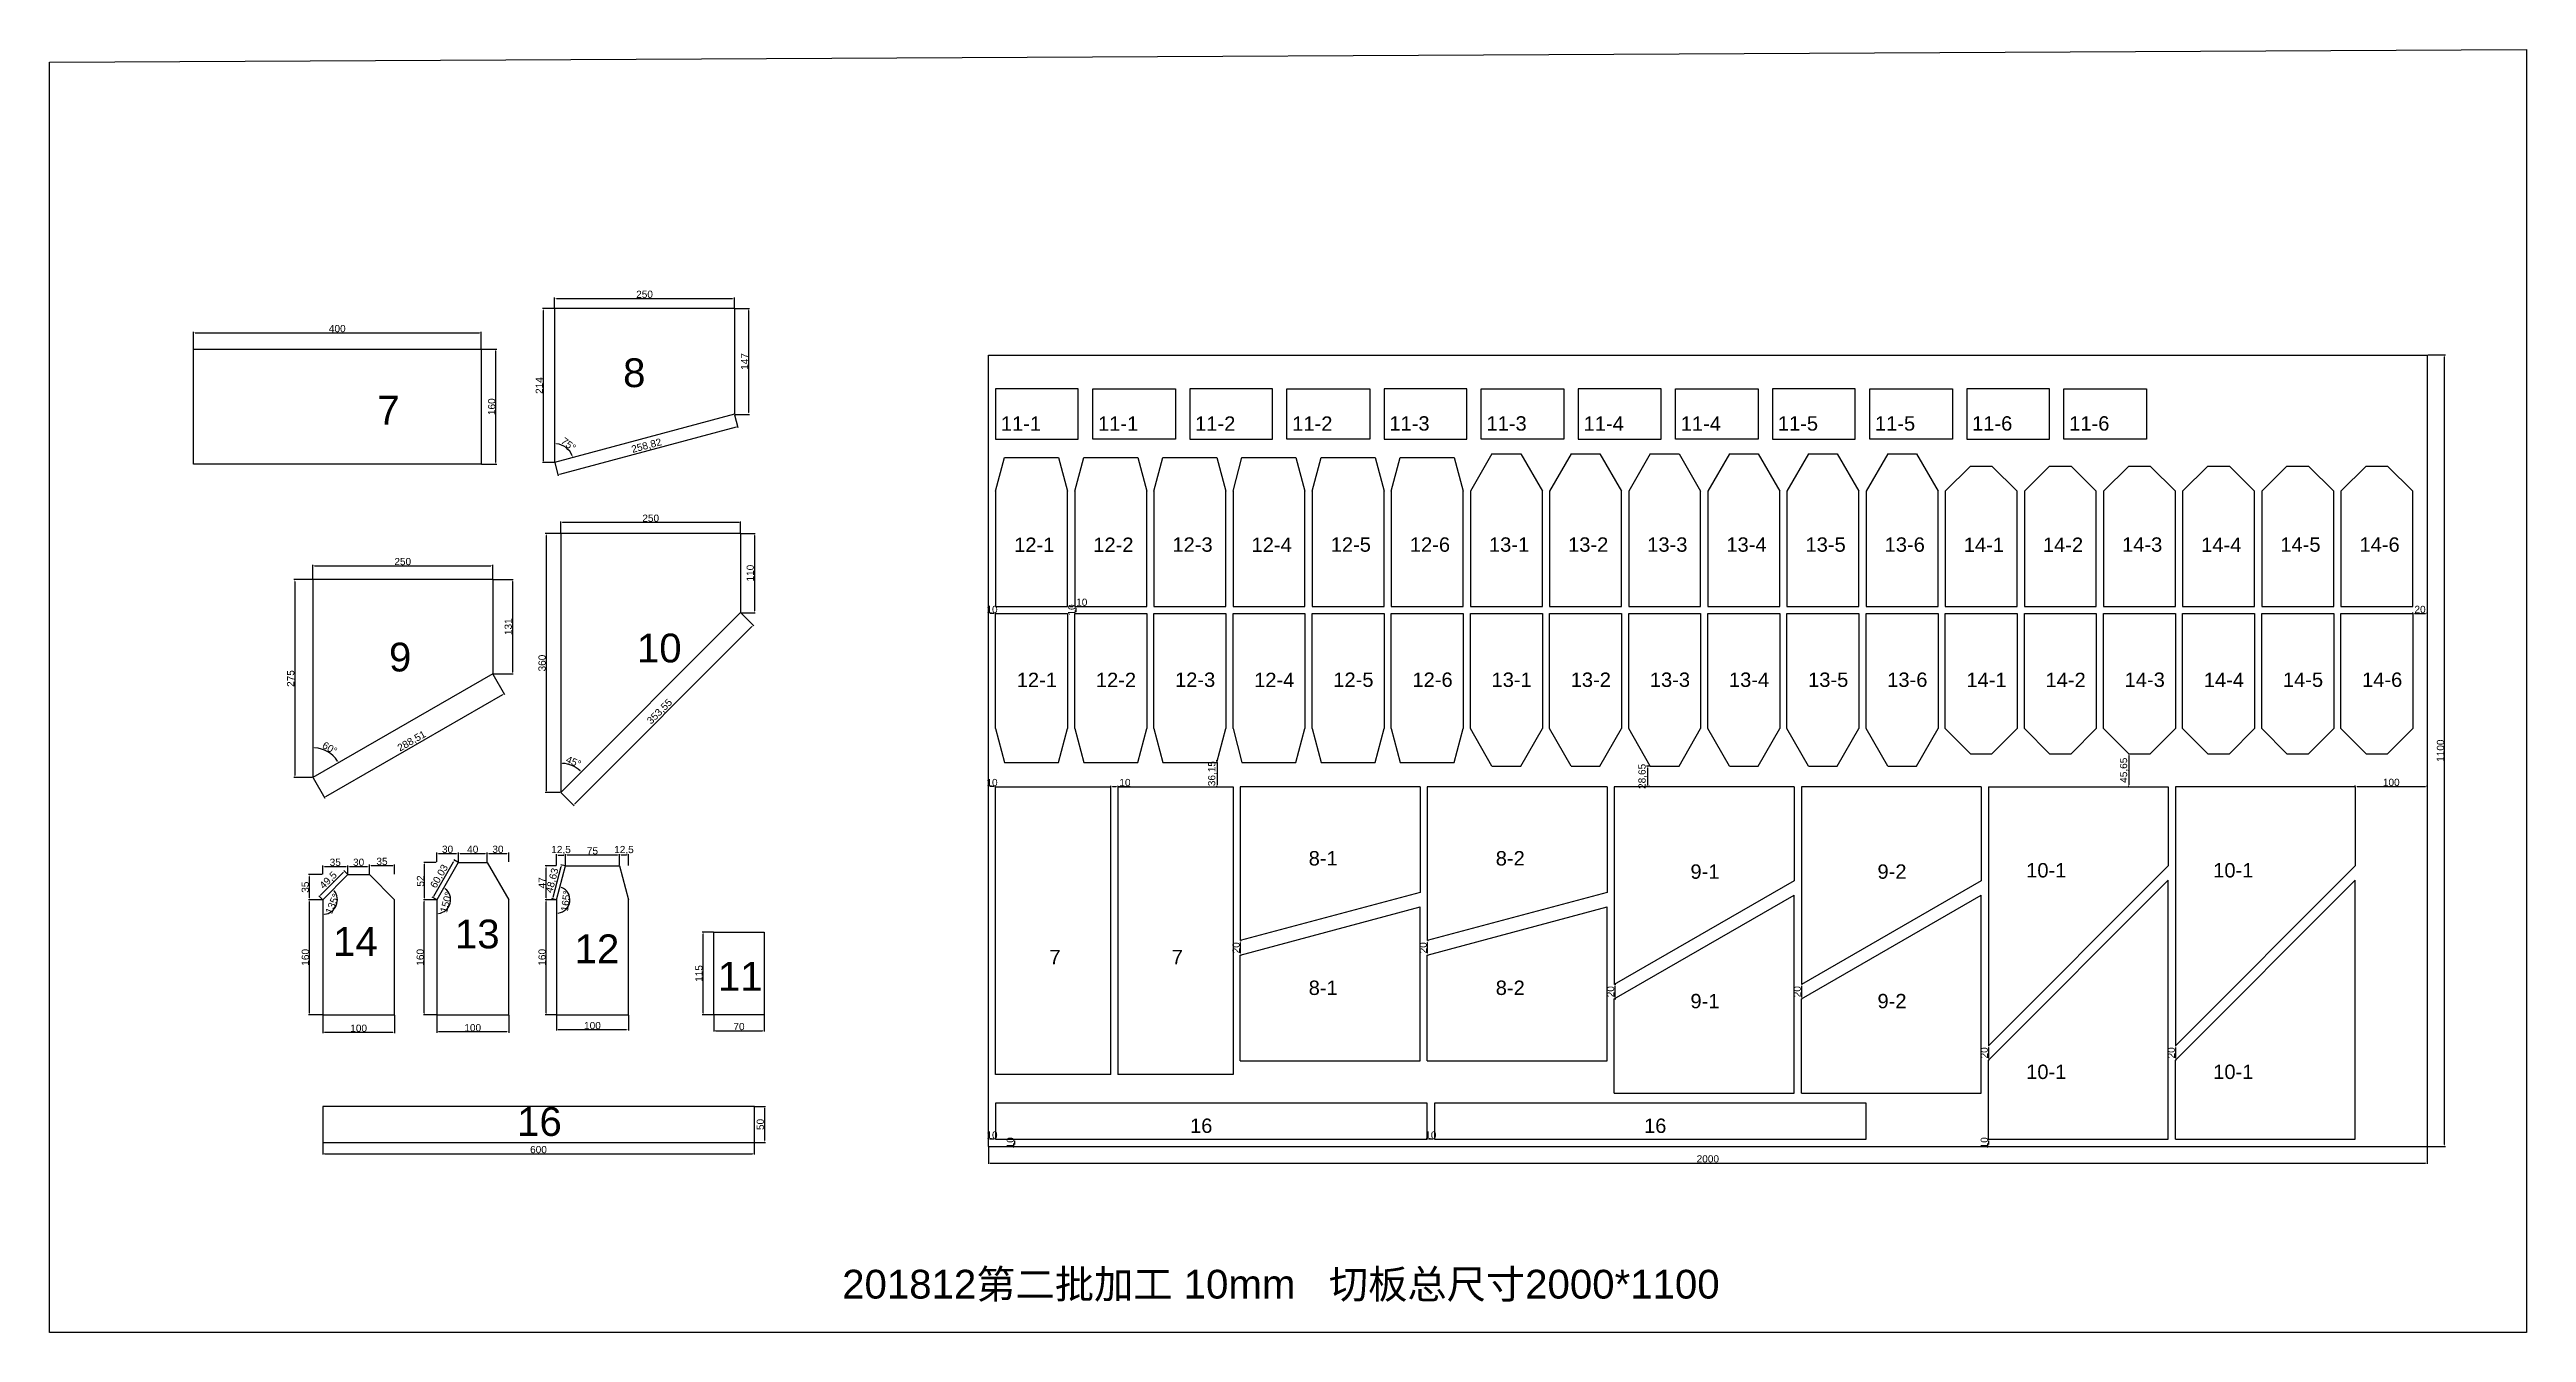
# Model space of a CAD drawing. Header units: millimetres. Extents: x 397 to 22000, y -812 to 12499.
# Drawn here: x 4812 to 8255, y 735 to 2518 of the extents above; entities that cross this region are included whole.
import ezdxf

# ---------------------------------------------------------------- set-up
doc = ezdxf.new("R2010")
doc.units = ezdxf.units.MM
doc.layers.add('尺寸标注', color=6, linetype='Continuous')
doc.layers.add('标号', color=4, linetype='Continuous')
doc.styles.get("Standard").update_dxf_attribs({"font": 'arial.ttf'})
doc.dimstyles.new('ISO-25-JHF', dxfattribs={"dimtxt": 10, "dimasz": 2.5, "dimexe": 1.25, "dimexo": 0.625, "dimtad": 1, "dimtxsty": 'Standard', "dimcen": 2.5, "dimadec": 0, "dimazin": 0, "dimtfac": 1, "dimtmove": 0, "dimatfit": 3, "dimfxl": 1, "dimarcsym": 0})

msp = doc.modelspace()

# ---------------------------------------------------------------- texts
at = {"layer": '标号', "attachment_point": 7}
for s, width, heights, insert, char_height in [('8 ', 70.10425, [0], (5609.281, 2048.055), 40), ('7 ', 70.10425, [0], (5267.801, 1996.658), 40), ('11-1 ', 70.10425, [0], (6134.41, 1987.899), 20), ('11-1 ', 70.10425, [0], (6269.41, 1987.899), 20), ('11-2 ', 70.10425, [0], (6404.41, 1987.899), 20), ('11-2 ', 70.10425, [0], (6539.41, 1987.899), 20), ('11-3 ', 70.10425, [0], (6674.41, 1987.899), 20), ('11-3 ', 70.10425, [0], (6809.41, 1987.899), 20), ('11-4 ', 70.10425, [0], (6944.41, 1987.899), 20), ('11-4 ', 70.10425, [0], (7079.41, 1987.899), 20), ('11-5 ', 70.10425, [0], (7214.41, 1987.899), 20), ('11-5 ', 70.10425, [0], (7349.41, 1987.899), 20), ('11-6 ', 70.10425, [0], (7484.41, 1987.899), 20), ('11-6 ', 70.10425, [0], (7619.41, 1987.899), 20), ('12-1 ', 70.10425, [0], (6152.863, 1819.515), 20), ('12-2 ', 70.10425, [0], (6262.863, 1819.515), 20), ('12-3 ', 70.10425, [0], (6372.863, 1819.515), 20), ('12-4 ', 70.10425, [0], (6482.863, 1819.515), 20), ('12-5 ', 70.10425, [0], (6592.863, 1819.515), 20), ('12-6 ', 70.10425, [0], (6702.863, 1819.515), 20), ('13-1 ', 70.10425, [0], (6812.863, 1819.515), 20), ('13-2 ', 70.10425, [0], (6922.863, 1819.515), 20), ('13-3 ', 70.10425, [0], (7032.863, 1819.515), 20), ('13-4 ', 70.10425, [0], (7142.863, 1819.515), 20), ('13-5 ', 70.10425, [0], (7252.863, 1819.515), 20), ('13-6 ', 70.10425, [0], (7362.863, 1819.515), 20), ('14-1 ', 70.10425, [0], (7472.863, 1819.515), 20), ('14-2 ', 70.10425, [0], (7582.863, 1819.515), 20), ('14-3 ', 70.10425, [0], (7692.863, 1819.515), 20), ('14-4 ', 70.10425, [0], (7802.863, 1819.515), 20), ('14-5 ', 70.10425, [0], (7912.863, 1819.515), 20), ('14-6 ', 70.10425, [0], (8022.863, 1819.515), 20), ('9 ', 70.10425, [0], (5283.887, 1652.873), 40), ('10 ', 70.10425, [0], (5628.497, 1665.406), 40), ('12-1 ', 70.10425, [0], (6156.463, 1631.669), 20), ('12-2 ', 70.10425, [0], (6266.463, 1631.669), 20), ('12-3 ', 70.10425, [40.164], (6376.463, 1631.669), 20), ('12-4 ', 70.10425, [42.966], (6486.463, 1631.669), 20), ('12-5 ', 70.10425, [0], (6596.463, 1631.669), 20), ('12-6 ', 70.10425, [40.164], (6706.463, 1631.669), 20), ('13-1 ', 70.10425, [0], (6816.463, 1631.669), 20), ('13-2 ', 70.10425, [0], (6926.463, 1631.669), 20), ('13-3 ', 70.10425, [0], (7036.463, 1631.669), 20), ('13-4 ', 70.10425, [0], (7146.463, 1631.669), 20), ('13-5 ', 70.10425, [0], (7256.463, 1631.669), 20), ('13-6 ', 70.10425, [0], (7366.463, 1631.669), 20), ('14-1', 70.10425, [20.082], (7476.463, 1631.669), 20), ('14-2 ', 70.10425, [0], (7586.463, 1631.669), 20), ('14-3 ', 70.10425, [0], (7696.463, 1631.669), 20), ('14-4 ', 70.10425, [0], (7806.463, 1631.669), 20), ('14-5 ', 70.10425, [0], (7916.463, 1631.669), 20), ('14-6 ', 70.10425, [0], (8026.463, 1631.669), 20), ('8-1 ', 70.10425, [0], (6562.276, 1383.469), 20), ('8-2 ', 70.10425, [0], (6822.276, 1383.469), 20), ('9-1 ', 70.10425, [0], (7092.921, 1364.983), 20), ('9-2 ', 70.10425, [0], (7352.921, 1364.983), 20), ('10-1 ', 70.10425, [40.846], (7559.608, 1366.829), 20), ('10-1 ', 70.10425, [40.846], (7819.608, 1366.829), 20), ('13 ', 70.10425, [0], (5375.526, 1267.957), 40), ('14 ', 70.10425, [0], (5206.189, 1258.069), 40), ('12 ', 70.10425, [0], (5541.912, 1247.898), 40), ('11 ', 70.10425, [0], (5740.997, 1209.771), 40), ('7 ', 70.10425, [0], (6201.865, 1246.392), 20), ('7 ', 70.10425, [0], (6371.865, 1246.392), 20), ('8-1', 70.10425, [0], (6562.276, 1203.469), 20), ('8-2 ', 70.10425, [0], (6822.276, 1203.469), 20), ('9-1 ', 70.10425, [0], (7092.921, 1184.983), 20), ('9-2 ', 70.10425, [0], (7352.921, 1184.983), 20), ('10-1 ', 70.10425, [40.846], (7559.608, 1086.669), 20), ('10-1 ', 70.10425, [40.846], (7819.608, 1086.669), 20), ('16 ', 70.10425, [0], (5461.959, 1007.258), 40), ('16 ', 70.10425, [0], (6397.317, 1011.712), 20), ('16 ', 70.10425, [0], (7028.446, 1011.712), 20), ('201812{\\fSimSun|b0|i0|c134|p2;第二批加工} 10mm   {\\fSimSun|b0|i0|c134|p2;切板总尺寸}2000*1100', 1454.47958, [0], (5913.803, 777.179), 40)]:
    msp.add_mtext_dynamic_manual_height_columns(s, width=width, gutter_width=12.5, heights=heights, dxfattribs=dict(at, insert=insert, char_height=char_height))

# ---------------------------------------------------------------- blocks, each defined once
blk = doc.blocks.new('*D105')
at = {"layer": 'Defpoints', "color": 0, "transparency": 16777216}
for p in [(5191.7, 1176.1), (5291.7, 1176.1), (5191.7, 1151.7)]:
    blk.add_point(p, dxfattribs=at)
at = {"layer": '尺寸标注', "color": 0, "lineweight": -2, "transparency": 16777216}
for p, q in [((5191.7, 1175.5), (5191.7, 1150.5)), ((5291.7, 1175.5), (5291.7, 1150.5)), ((5289.2, 1151.7), (5194.2, 1151.7))]:
    blk.add_line(p, q, dxfattribs=at)
at = {"layer": '尺寸标注', "color": 0, "transparency": 16777216}
for points in [[(5194.2, 1152.1), (5194.2, 1151.3), (5191.7, 1151.7)], [(5289.2, 1152.1), (5289.2, 1151.3), (5291.7, 1151.7)]]:
    blk.add_solid(points, dxfattribs=at)
at = {"layer": '尺寸标注', "color": 0, "transparency": 16777216, "insert": (5241.7, 1157.5), "char_height": 10, "attachment_point": 5}
blk.add_mtext('100', dxfattribs=at)
blk = doc.blocks.new('*D106')
at = {"layer": 'Defpoints', "color": 0, "transparency": 16777216}
for p in [(5173.3, 1336.1), (5191.7, 1336.1), (5191.7, 1176.1)]:
    blk.add_point(p, dxfattribs=at)
at = {"layer": '尺寸标注', "color": 0, "lineweight": -2, "transparency": 16777216}
for p, q in [((5191.1, 1336.1), (5172, 1336.1)), ((5173.3, 1178.6), (5173.3, 1333.6)), ((5191.1, 1176.1), (5172, 1176.1))]:
    blk.add_line(p, q, dxfattribs=at)
at = {"layer": '尺寸标注', "color": 0, "transparency": 16777216}
for points in [[(5172.9, 1333.6), (5173.7, 1333.6), (5173.3, 1336.1)], [(5172.9, 1178.6), (5173.7, 1178.6), (5173.3, 1176.1)]]:
    blk.add_solid(points, dxfattribs=at)
at = {"layer": '尺寸标注', "color": 0, "transparency": 16777216, "insert": (5167.6, 1256.1), "char_height": 10, "attachment_point": 5, "rotation": 90}
blk.add_mtext('160', dxfattribs=at)
blk = doc.blocks.new('*D78')
at = {"layer": 'Defpoints', "color": 0, "transparency": 16777216}
for p in [(5173.3, 1371.1), (5191.7, 1371.1), (5191.7, 1336.1)]:
    blk.add_point(p, dxfattribs=at)
at = {"layer": '尺寸标注', "color": 0, "lineweight": -2, "transparency": 16777216}
for p, q in [((5191.1, 1371.1), (5172, 1371.1)), ((5173.3, 1338.6), (5173.3, 1368.6)), ((5191.1, 1336.1), (5172, 1336.1))]:
    blk.add_line(p, q, dxfattribs=at)
at = {"layer": '尺寸标注', "color": 0, "transparency": 16777216}
for points in [[(5172.9, 1368.6), (5173.7, 1368.6), (5173.3, 1371.1)], [(5172.9, 1338.6), (5173.7, 1338.6), (5173.3, 1336.1)]]:
    blk.add_solid(points, dxfattribs=at)
at = {"layer": '尺寸标注', "color": 0, "transparency": 16777216, "insert": (5167.5, 1353.6), "char_height": 10, "attachment_point": 5, "rotation": 90}
blk.add_mtext('35', dxfattribs=at)
blk = doc.blocks.new('*D107')
at = {"layer": 'Defpoints', "color": 0, "transparency": 16777216}
for p in [(5226.7, 1382.4), (5191.7, 1371.1), (5226.7, 1371.1)]:
    blk.add_point(p, dxfattribs=at)
at = {"layer": '尺寸标注', "color": 0, "lineweight": -2, "transparency": 16777216}
for p, q in [((5191.7, 1371.7), (5191.7, 1383.6)), ((5194.2, 1382.4), (5224.2, 1382.4)), ((5226.7, 1371.7), (5226.7, 1383.6))]:
    blk.add_line(p, q, dxfattribs=at)
at = {"layer": '尺寸标注', "color": 0, "transparency": 16777216}
for points in [[(5194.2, 1382.8), (5194.2, 1382), (5191.7, 1382.4)], [(5224.2, 1382.8), (5224.2, 1382), (5226.7, 1382.4)]]:
    blk.add_solid(points, dxfattribs=at)
at = {"layer": '尺寸标注', "color": 0, "transparency": 16777216, "insert": (5209.2, 1388.1), "char_height": 10, "attachment_point": 5}
blk.add_mtext('35', dxfattribs=at)
blk = doc.blocks.new('*D108')
at = {"layer": 'Defpoints', "color": 0, "transparency": 16777216}
for p in [(5256.7, 1382.4), (5226.7, 1371.1), (5256.7, 1371.1)]:
    blk.add_point(p, dxfattribs=at)
at = {"layer": '尺寸标注', "color": 0, "lineweight": -2, "transparency": 16777216}
for p, q in [((5226.7, 1371.7), (5226.7, 1383.6)), ((5229.2, 1382.4), (5254.2, 1382.4)), ((5256.7, 1371.7), (5256.7, 1383.6))]:
    blk.add_line(p, q, dxfattribs=at)
at = {"layer": '尺寸标注', "color": 0, "transparency": 16777216}
for points in [[(5229.2, 1382.8), (5229.2, 1382), (5226.7, 1382.4)], [(5254.2, 1382.8), (5254.2, 1382), (5256.7, 1382.4)]]:
    blk.add_solid(points, dxfattribs=at)
at = {"layer": '尺寸标注', "color": 0, "transparency": 16777216, "insert": (5241.7, 1388.1), "char_height": 10, "attachment_point": 5}
blk.add_mtext('30', dxfattribs=at)
blk = doc.blocks.new('*D79')
at = {"layer": 'Defpoints', "color": 0, "transparency": 16777216}
for p in [(5291.7, 1383.6), (5256.7, 1371.1), (5291.7, 1371.1)]:
    blk.add_point(p, dxfattribs=at)
at = {"layer": '尺寸标注', "color": 0, "lineweight": -2, "transparency": 16777216}
for p, q in [((5256.7, 1371.7), (5256.7, 1384.9)), ((5259.2, 1383.6), (5289.2, 1383.6)), ((5291.7, 1371.7), (5291.7, 1384.9))]:
    blk.add_line(p, q, dxfattribs=at)
at = {"layer": '尺寸标注', "color": 0, "transparency": 16777216}
for points in [[(5259.2, 1384.1), (5259.2, 1383.2), (5256.7, 1383.6)], [(5289.2, 1384.1), (5289.2, 1383.2), (5291.7, 1383.6)]]:
    blk.add_solid(points, dxfattribs=at)
at = {"layer": '尺寸标注', "color": 0, "transparency": 16777216, "insert": (5274.2, 1389.4), "char_height": 10, "attachment_point": 5}
blk.add_mtext('35', dxfattribs=at)
blk = doc.blocks.new('*D109')
at = {"layer": 'Defpoints', "color": 0, "transparency": 16777216}
for p in [(5350.3, 1176.1), (5450.3, 1176.1), (5350.3, 1152.5)]:
    blk.add_point(p, dxfattribs=at)
at = {"layer": '尺寸标注', "color": 0, "lineweight": -2, "transparency": 16777216}
for p, q in [((5350.3, 1175.5), (5350.3, 1151.2)), ((5450.3, 1175.5), (5450.3, 1151.2)), ((5447.8, 1152.5), (5352.8, 1152.5))]:
    blk.add_line(p, q, dxfattribs=at)
at = {"layer": '尺寸标注', "color": 0, "transparency": 16777216}
for points in [[(5352.8, 1152.9), (5352.8, 1152.1), (5350.3, 1152.5)], [(5447.8, 1152.9), (5447.8, 1152.1), (5450.3, 1152.5)]]:
    blk.add_solid(points, dxfattribs=at)
at = {"layer": '尺寸标注', "color": 0, "transparency": 16777216, "insert": (5400.3, 1158.2), "char_height": 10, "attachment_point": 5}
blk.add_mtext('100', dxfattribs=at)
blk = doc.blocks.new('*D110')
at = {"layer": 'Defpoints', "color": 0, "transparency": 16777216}
for p in [(5333, 1336.1), (5350.3, 1336.1), (5350.3, 1176.1)]:
    blk.add_point(p, dxfattribs=at)
at = {"layer": '尺寸标注', "color": 0, "lineweight": -2, "transparency": 16777216}
for p, q in [((5349.6, 1336.1), (5331.8, 1336.1)), ((5333, 1178.6), (5333, 1333.6)), ((5349.6, 1176.1), (5331.8, 1176.1))]:
    blk.add_line(p, q, dxfattribs=at)
at = {"layer": '尺寸标注', "color": 0, "transparency": 16777216}
for points in [[(5332.6, 1333.6), (5333.4, 1333.6), (5333, 1336.1)], [(5332.6, 1178.6), (5333.4, 1178.6), (5333, 1176.1)]]:
    blk.add_solid(points, dxfattribs=at)
at = {"layer": '尺寸标注', "color": 0, "transparency": 16777216, "insert": (5327.3, 1256.1), "char_height": 10, "attachment_point": 5, "rotation": 90}
blk.add_mtext('160', dxfattribs=at)
blk = doc.blocks.new('*D80')
at = {"layer": 'Defpoints', "color": 0, "transparency": 16777216}
for p in [(5333.4, 1388.1), (5350.3, 1388.1), (5350.3, 1336.1)]:
    blk.add_point(p, dxfattribs=at)
at = {"layer": '尺寸标注', "color": 0, "lineweight": -2, "transparency": 16777216}
for p, q in [((5349.6, 1388.1), (5332.2, 1388.1)), ((5333.4, 1338.6), (5333.4, 1385.6)), ((5349.6, 1336.1), (5332.2, 1336.1))]:
    blk.add_line(p, q, dxfattribs=at)
at = {"layer": '尺寸标注', "color": 0, "transparency": 16777216}
for points in [[(5333, 1385.6), (5333.8, 1385.6), (5333.4, 1388.1)], [(5333, 1338.6), (5333.8, 1338.6), (5333.4, 1336.1)]]:
    blk.add_solid(points, dxfattribs=at)
at = {"layer": '尺寸标注', "color": 0, "transparency": 16777216, "insert": (5327.7, 1362.1), "char_height": 10, "attachment_point": 5, "rotation": 90}
blk.add_mtext('52', dxfattribs=at)
blk = doc.blocks.new('*D111')
at = {"layer": 'Defpoints', "color": 0, "transparency": 16777216}
for p in [(5350.3, 1388.1), (5380.3, 1400.5), (5380.3, 1388.1)]:
    blk.add_point(p, dxfattribs=at)
at = {"layer": '尺寸标注', "color": 0, "lineweight": -2, "transparency": 16777216}
for p, q in [((5350.3, 1388.7), (5350.3, 1401.7)), ((5352.8, 1400.5), (5377.8, 1400.5)), ((5380.3, 1388.7), (5380.3, 1401.7))]:
    blk.add_line(p, q, dxfattribs=at)
at = {"layer": '尺寸标注', "color": 0, "transparency": 16777216}
for points in [[(5352.8, 1400.9), (5352.8, 1400.1), (5350.3, 1400.5)], [(5377.8, 1400.9), (5377.8, 1400.1), (5380.3, 1400.5)]]:
    blk.add_solid(points, dxfattribs=at)
at = {"layer": '尺寸标注', "color": 0, "transparency": 16777216, "insert": (5365.3, 1406.2), "char_height": 10, "attachment_point": 5}
blk.add_mtext('30', dxfattribs=at)
blk = doc.blocks.new('*D112')
at = {"layer": 'Defpoints', "color": 0, "transparency": 16777216}
for p in [(5380.3, 1388.1), (5420.3, 1400.5), (5420.3, 1388.1)]:
    blk.add_point(p, dxfattribs=at)
at = {"layer": '尺寸标注', "color": 0, "lineweight": -2, "transparency": 16777216}
for p, q in [((5380.3, 1388.7), (5380.3, 1401.8)), ((5382.8, 1400.5), (5417.8, 1400.5)), ((5420.3, 1388.7), (5420.3, 1401.8))]:
    blk.add_line(p, q, dxfattribs=at)
at = {"layer": '尺寸标注', "color": 0, "transparency": 16777216}
for points in [[(5382.8, 1400.9), (5382.8, 1400.1), (5380.3, 1400.5)], [(5417.8, 1400.9), (5417.8, 1400.1), (5420.3, 1400.5)]]:
    blk.add_solid(points, dxfattribs=at)
at = {"layer": '尺寸标注', "color": 0, "transparency": 16777216, "insert": (5400.3, 1406.2), "char_height": 10, "attachment_point": 5}
blk.add_mtext('40', dxfattribs=at)
blk = doc.blocks.new('*D81')
at = {"layer": 'Defpoints', "color": 0, "transparency": 16777216}
for p in [(5420.3, 1388.1), (5450.3, 1400.5), (5450.3, 1388.1)]:
    blk.add_point(p, dxfattribs=at)
at = {"layer": '尺寸标注', "color": 0, "lineweight": -2, "transparency": 16777216}
for p, q in [((5420.3, 1388.7), (5420.3, 1401.8)), ((5422.8, 1400.5), (5447.8, 1400.5)), ((5450.3, 1388.7), (5450.3, 1401.8))]:
    blk.add_line(p, q, dxfattribs=at)
at = {"layer": '尺寸标注', "color": 0, "transparency": 16777216}
for points in [[(5422.8, 1400.9), (5422.8, 1400.1), (5420.3, 1400.5)], [(5447.8, 1400.9), (5447.8, 1400.1), (5450.3, 1400.5)]]:
    blk.add_solid(points, dxfattribs=at)
at = {"layer": '尺寸标注', "color": 0, "transparency": 16777216, "insert": (5435.3, 1406.2), "char_height": 10, "attachment_point": 5}
blk.add_mtext('30', dxfattribs=at)
blk = doc.blocks.new('*D113')
at = {"layer": 'Defpoints', "color": 0, "transparency": 16777216}
for p in [(5516.7, 1176.1), (5616.7, 1176.1), (5516.7, 1155.4)]:
    blk.add_point(p, dxfattribs=at)
at = {"layer": '尺寸标注', "color": 0, "lineweight": -2, "transparency": 16777216}
for p, q in [((5516.7, 1175.5), (5516.7, 1154.2)), ((5616.7, 1175.5), (5616.7, 1154.2)), ((5614.2, 1155.4), (5519.2, 1155.4))]:
    blk.add_line(p, q, dxfattribs=at)
at = {"layer": '尺寸标注', "color": 0, "transparency": 16777216}
for points in [[(5519.2, 1155.8), (5519.2, 1155), (5516.7, 1155.4)], [(5614.2, 1155.8), (5614.2, 1155), (5616.7, 1155.4)]]:
    blk.add_solid(points, dxfattribs=at)
at = {"layer": '尺寸标注', "color": 0, "transparency": 16777216, "insert": (5566.7, 1161.2), "char_height": 10, "attachment_point": 5}
blk.add_mtext('100', dxfattribs=at)
blk = doc.blocks.new('*D114')
at = {"layer": 'Defpoints', "color": 0, "transparency": 16777216}
for p in [(5502.4, 1336.1), (5516.7, 1336.1), (5516.7, 1176.1)]:
    blk.add_point(p, dxfattribs=at)
at = {"layer": '尺寸标注', "color": 0, "lineweight": -2, "transparency": 16777216}
for p, q in [((5516.1, 1336.1), (5501.2, 1336.1)), ((5502.4, 1178.6), (5502.4, 1333.6)), ((5516.1, 1176.1), (5501.2, 1176.1))]:
    blk.add_line(p, q, dxfattribs=at)
at = {"layer": '尺寸标注', "color": 0, "transparency": 16777216}
for points in [[(5502, 1333.6), (5502.8, 1333.6), (5502.4, 1336.1)], [(5502, 1178.6), (5502.8, 1178.6), (5502.4, 1176.1)]]:
    blk.add_solid(points, dxfattribs=at)
at = {"layer": '尺寸标注', "color": 0, "transparency": 16777216, "insert": (5496.7, 1256.1), "char_height": 10, "attachment_point": 5, "rotation": 90}
blk.add_mtext('160', dxfattribs=at)
blk = doc.blocks.new('*D82')
at = {"layer": 'Defpoints', "color": 0, "transparency": 16777216}
for p in [(5502.4, 1383.1), (5516.7, 1383.1), (5516.7, 1336.1)]:
    blk.add_point(p, dxfattribs=at)
at = {"layer": '尺寸标注', "color": 0, "lineweight": -2, "transparency": 16777216}
for p, q in [((5516.1, 1383.1), (5501.2, 1383.1)), ((5502.4, 1338.6), (5502.4, 1380.6)), ((5516.1, 1336.1), (5501.2, 1336.1))]:
    blk.add_line(p, q, dxfattribs=at)
at = {"layer": '尺寸标注', "color": 0, "transparency": 16777216}
for points in [[(5502, 1380.6), (5502.8, 1380.6), (5502.4, 1383.1)], [(5502, 1338.6), (5502.8, 1338.6), (5502.4, 1336.1)]]:
    blk.add_solid(points, dxfattribs=at)
at = {"layer": '尺寸标注', "color": 0, "transparency": 16777216, "insert": (5496.8, 1359.6), "char_height": 10, "attachment_point": 5, "rotation": 90}
blk.add_mtext('47', dxfattribs=at)
blk = doc.blocks.new('*D115')
at = {"layer": 'Defpoints', "color": 0, "transparency": 16777216}
for p in [(5516.7, 1383.1), (5529.2, 1398.3), (5529.2, 1383.1)]:
    blk.add_point(p, dxfattribs=at)
at = {"layer": '尺寸标注', "color": 0, "lineweight": -2, "transparency": 16777216}
for p, q in [((5516.7, 1383.7), (5516.7, 1399.6)), ((5519.2, 1398.3), (5526.7, 1398.3)), ((5529.2, 1383.7), (5529.2, 1399.6))]:
    blk.add_line(p, q, dxfattribs=at)
at = {"layer": '尺寸标注', "color": 0, "transparency": 16777216}
for points in [[(5519.2, 1398.7), (5519.2, 1397.9), (5516.7, 1398.3)], [(5526.7, 1398.7), (5526.7, 1397.9), (5529.2, 1398.3)]]:
    blk.add_solid(points, dxfattribs=at)
at = {"layer": '尺寸标注', "color": 0, "transparency": 16777216, "insert": (5523, 1405), "char_height": 10, "attachment_point": 5}
blk.add_mtext('12,5', dxfattribs=at)
blk = doc.blocks.new('*D116')
at = {"layer": 'Defpoints', "color": 0, "transparency": 16777216}
for p in [(5529.2, 1383.1), (5604.2, 1398.4), (5604.2, 1383.1)]:
    blk.add_point(p, dxfattribs=at)
at = {"layer": '尺寸标注', "color": 0, "lineweight": -2, "transparency": 16777216}
for p, q in [((5529.2, 1383.7), (5529.2, 1399.6)), ((5531.7, 1398.4), (5601.7, 1398.4)), ((5604.2, 1383.7), (5604.2, 1399.6))]:
    blk.add_line(p, q, dxfattribs=at)
at = {"layer": '尺寸标注', "color": 0, "transparency": 16777216}
for points in [[(5531.7, 1398.8), (5531.7, 1397.9), (5529.2, 1398.4)], [(5601.7, 1398.8), (5601.7, 1397.9), (5604.2, 1398.4)]]:
    blk.add_solid(points, dxfattribs=at)
at = {"layer": '尺寸标注', "color": 0, "transparency": 16777216, "insert": (5566.7, 1404.1), "char_height": 10, "attachment_point": 5}
blk.add_mtext('75', dxfattribs=at)
blk = doc.blocks.new('*D83')
at = {"layer": 'Defpoints', "color": 0, "transparency": 16777216}
for p in [(5604.2, 1383.1), (5616.7, 1398.4), (5616.7, 1383.1)]:
    blk.add_point(p, dxfattribs=at)
at = {"layer": '尺寸标注', "color": 0, "lineweight": -2, "transparency": 16777216}
for p, q in [((5604.2, 1383.7), (5604.2, 1399.6)), ((5606.7, 1398.4), (5614.2, 1398.4)), ((5616.7, 1383.7), (5616.7, 1399.6))]:
    blk.add_line(p, q, dxfattribs=at)
at = {"layer": '尺寸标注', "color": 0, "transparency": 16777216}
for points in [[(5606.7, 1398.8), (5606.7, 1397.9), (5604.2, 1398.4)], [(5614.2, 1398.8), (5614.2, 1397.9), (5616.7, 1398.4)]]:
    blk.add_solid(points, dxfattribs=at)
at = {"layer": '尺寸标注', "color": 0, "transparency": 16777216, "insert": (5610.5, 1405), "char_height": 10, "attachment_point": 5}
blk.add_mtext('12,5', dxfattribs=at)
blk = doc.blocks.new('*D117')
at = {"layer": 'Defpoints', "color": 0, "transparency": 16777216}
for p in [(5735.4, 1176.1), (5805.4, 1176.1), (5805.4, 1154.1)]:
    blk.add_point(p, dxfattribs=at)
at = {"layer": '尺寸标注', "color": 0, "lineweight": -2, "transparency": 16777216}
for p, q in [((5735.4, 1175.5), (5735.4, 1152.8)), ((5805.4, 1175.5), (5805.4, 1152.8)), ((5737.9, 1154.1), (5802.9, 1154.1))]:
    blk.add_line(p, q, dxfattribs=at)
at = {"layer": '尺寸标注', "color": 0, "transparency": 16777216}
for points in [[(5737.9, 1154.5), (5737.9, 1153.7), (5735.4, 1154.1)], [(5802.9, 1154.5), (5802.9, 1153.7), (5805.4, 1154.1)]]:
    blk.add_solid(points, dxfattribs=at)
at = {"layer": '尺寸标注', "color": 0, "transparency": 16777216, "insert": (5770.4, 1159.8), "char_height": 10, "attachment_point": 5}
blk.add_mtext('70', dxfattribs=at)
blk = doc.blocks.new('*D118')
at = {"layer": 'Defpoints', "color": 0, "transparency": 16777216}
for p in [(5720.5, 1291.1), (5735.4, 1291.1), (5735.4, 1176.1)]:
    blk.add_point(p, dxfattribs=at)
at = {"layer": '尺寸标注', "color": 0, "lineweight": -2, "transparency": 16777216}
for p, q in [((5734.8, 1291.1), (5719.3, 1291.1)), ((5720.5, 1178.6), (5720.5, 1288.6)), ((5734.8, 1176.1), (5719.3, 1176.1))]:
    blk.add_line(p, q, dxfattribs=at)
at = {"layer": '尺寸标注', "color": 0, "transparency": 16777216}
for points in [[(5720.1, 1288.6), (5720.9, 1288.6), (5720.5, 1291.1)], [(5720.1, 1178.6), (5720.9, 1178.6), (5720.5, 1176.1)]]:
    blk.add_solid(points, dxfattribs=at)
at = {"layer": '尺寸标注', "color": 0, "transparency": 16777216, "insert": (5714.8, 1233.6), "char_height": 10, "attachment_point": 5, "rotation": 90}
blk.add_mtext('115', dxfattribs=at)
blk = doc.blocks.new('*D119')
at = {"layer": 'Defpoints', "color": 0, "transparency": 16777216}
for p in [(5226.7, 1371.1), (5191.7, 1336.1), (5191.7, 1336.1), (5206.1, 1321.7), (5191.7, 1176.1)]:
    blk.add_point(p, dxfattribs=at)
at = {"layer": '尺寸标注', "color": 0, "lineweight": -2, "transparency": 16777216}
blk.add_arc((5191.7, 1336.1), 20.4, 277.0269, 37.9731, dxfattribs=at)
at = {"layer": '尺寸标注', "color": 0, "transparency": 16777216}
for points in [[(5207.5, 1348.3), (5208.1, 1348.9), (5206.1, 1350.5)], [(5194.2, 1315.4), (5194.2, 1316.2), (5191.7, 1315.7)]]:
    blk.add_solid(points, dxfattribs=at)
at = {"layer": '尺寸标注', "color": 0, "transparency": 16777216, "insert": (5205.3, 1330.5), "char_height": 10, "attachment_point": 5, "rotation": 67.5}
blk.add_mtext('135°', dxfattribs=at)
blk = doc.blocks.new('*D120')
at = {"layer": 'Defpoints', "color": 0, "transparency": 16777216}
for p in [(5380.3, 1388.1), (5350.3, 1336.1), (5350.3, 1336.1), (5365, 1323.7), (5350.3, 1176.1)]:
    blk.add_point(p, dxfattribs=at)
at = {"layer": '尺寸标注', "color": 0, "lineweight": -2, "transparency": 16777216}
blk.add_arc((5350.3, 1336.1), 19.2, 277.4568, 52.5616, dxfattribs=at)
at = {"layer": '尺寸标注', "color": 0, "transparency": 16777216}
for points in [[(5361.7, 1351), (5362.2, 1351.7), (5359.9, 1352.7)], [(5352.8, 1316.6), (5352.7, 1317.4), (5350.3, 1316.9)]]:
    blk.add_solid(points, dxfattribs=at)
at = {"layer": '尺寸标注', "color": 0, "transparency": 16777216, "insert": (5363.3, 1332.6), "char_height": 10, "attachment_point": 5, "rotation": 75.0092}
blk.add_mtext('150°', dxfattribs=at)
blk = doc.blocks.new('*D121')
at = {"layer": 'Defpoints', "color": 0, "transparency": 16777216}
for p in [(5529.2, 1383.1), (5516.7, 1336.1), (5516.7, 1336.1), (5532.1, 1325.4), (5516.7, 1176.1)]:
    blk.add_point(p, dxfattribs=at)
at = {"layer": '尺寸标注', "color": 0, "lineweight": -2, "transparency": 16777216}
blk.add_arc((5516.7, 1336.1), 18.7, 277.6645, 67.4421, dxfattribs=at)
at = {"layer": '尺寸标注', "color": 0, "transparency": 16777216}
for points in [[(5523.8, 1353), (5524.1, 1353.7), (5521.6, 1354.1)], [(5519.3, 1317.1), (5519.2, 1318), (5516.7, 1317.4)]]:
    blk.add_solid(points, dxfattribs=at)
at = {"layer": '尺寸标注', "color": 0, "transparency": 16777216, "insert": (5529.6, 1334.4), "char_height": 10, "attachment_point": 5, "rotation": 82.5533}
blk.add_mtext('165°', dxfattribs=at)
blk = doc.blocks.new('*D122')
at = {"layer": 'Defpoints', "color": 0, "transparency": 16777216}
for p in [(5012, 2101.4), (5412, 2124.2), (5412, 2101.4)]:
    blk.add_point(p, dxfattribs=at)
at = {"layer": '尺寸标注', "color": 0, "lineweight": -2, "transparency": 16777216}
for p, q in [((5012, 2102), (5012, 2125.4)), ((5014.5, 2124.2), (5409.5, 2124.2)), ((5412, 2102), (5412, 2125.4))]:
    blk.add_line(p, q, dxfattribs=at)
at = {"layer": '尺寸标注', "color": 0, "transparency": 16777216}
for points in [[(5014.5, 2124.6), (5014.5, 2123.7), (5012, 2124.2)], [(5409.5, 2124.6), (5409.5, 2123.7), (5412, 2124.2)]]:
    blk.add_solid(points, dxfattribs=at)
at = {"layer": '尺寸标注', "color": 0, "transparency": 16777216, "insert": (5212, 2129.9), "char_height": 10, "attachment_point": 5}
blk.add_mtext('400', dxfattribs=at)
blk = doc.blocks.new('*D123')
at = {"layer": 'Defpoints', "color": 0, "transparency": 16777216}
for p in [(5412, 2101.4), (5432.4, 2101.4), (5412, 1941.4)]:
    blk.add_point(p, dxfattribs=at)
at = {"layer": '尺寸标注', "color": 0, "lineweight": -2, "transparency": 16777216}
for p, q in [((5412.6, 2101.4), (5433.7, 2101.4)), ((5432.4, 1943.9), (5432.4, 2098.9)), ((5412.6, 1941.4), (5433.7, 1941.4))]:
    blk.add_line(p, q, dxfattribs=at)
at = {"layer": '尺寸标注', "color": 0, "transparency": 16777216}
for points in [[(5432, 2098.9), (5432.8, 2098.9), (5432.4, 2101.4)], [(5432, 1943.9), (5432.8, 1943.9), (5432.4, 1941.4)]]:
    blk.add_solid(points, dxfattribs=at)
at = {"layer": '尺寸标注', "color": 0, "transparency": 16777216, "insert": (5426.7, 2021.4), "char_height": 10, "attachment_point": 5, "rotation": 90}
blk.add_mtext('160', dxfattribs=at)
blk = doc.blocks.new('*D124')
at = {"layer": 'Defpoints', "color": 0, "transparency": 16777216}
for p in [(5764.1, 2171.8), (5514.1, 2157.8), (5764.1, 2157.8)]:
    blk.add_point(p, dxfattribs=at)
at = {"layer": '尺寸标注', "color": 0, "lineweight": -2, "transparency": 16777216}
for p, q in [((5514.1, 2158.5), (5514.1, 2173.1)), ((5516.6, 2171.8), (5761.6, 2171.8)), ((5764.1, 2158.5), (5764.1, 2173.1))]:
    blk.add_line(p, q, dxfattribs=at)
at = {"layer": '尺寸标注', "color": 0, "transparency": 16777216}
for points in [[(5516.6, 2172.2), (5516.6, 2171.4), (5514.1, 2171.8)], [(5761.6, 2172.2), (5761.6, 2171.4), (5764.1, 2171.8)]]:
    blk.add_solid(points, dxfattribs=at)
at = {"layer": '尺寸标注', "color": 0, "transparency": 16777216, "insert": (5639.1, 2177.6), "char_height": 10, "attachment_point": 5}
blk.add_mtext('250', dxfattribs=at)
blk = doc.blocks.new('*D125')
at = {"layer": 'Defpoints', "color": 0, "transparency": 16777216}
for p in [(5764.1, 2157.8), (5764.1, 2010.8), (5783.8, 2010.8)]:
    blk.add_point(p, dxfattribs=at)
at = {"layer": '尺寸标注', "color": 0, "lineweight": -2, "transparency": 16777216}
for p, q in [((5764.7, 2157.8), (5785.1, 2157.8)), ((5783.8, 2155.3), (5783.8, 2013.3)), ((5764.7, 2010.8), (5785.1, 2010.8))]:
    blk.add_line(p, q, dxfattribs=at)
at = {"layer": '尺寸标注', "color": 0, "transparency": 16777216}
for points in [[(5783.4, 2155.3), (5784.2, 2155.3), (5783.8, 2157.8)], [(5783.4, 2013.3), (5784.2, 2013.3), (5783.8, 2010.8)]]:
    blk.add_solid(points, dxfattribs=at)
at = {"layer": '尺寸标注', "color": 0, "transparency": 16777216, "insert": (5778.2, 2084.3), "char_height": 10, "attachment_point": 5, "rotation": 90}
blk.add_mtext('147', dxfattribs=at)
blk = doc.blocks.new('*D126')
at = {"layer": 'Defpoints', "color": 0, "transparency": 16777216}
for p in [(5764.1, 2010.8), (5514.1, 1943.8), (5518.7, 1926.7)]:
    blk.add_point(p, dxfattribs=at)
at = {"layer": '尺寸标注', "color": 0, "lineweight": -2, "transparency": 16777216}
for p, q in [((5764.2, 2010.2), (5769, 1992.5)), ((5766.3, 1993.1), (5521.1, 1927.4)), ((5514.2, 1943.2), (5519, 1925.5))]:
    blk.add_line(p, q, dxfattribs=at)
at = {"layer": '尺寸标注', "color": 0, "transparency": 16777216}
for points in [[(5766.2, 1993.5), (5766.4, 1992.7), (5768.7, 1993.7)], [(5521, 1927.8), (5521.2, 1927), (5518.7, 1926.7)]]:
    blk.add_solid(points, dxfattribs=at)
at = {"layer": '尺寸标注', "color": 0, "transparency": 16777216, "insert": (5642, 1966.6), "char_height": 10, "attachment_point": 5, "rotation": 15.0027}
blk.add_mtext('258,82', dxfattribs=at)
blk = doc.blocks.new('*D84')
at = {"layer": 'Defpoints', "color": 0, "transparency": 16777216}
for p in [(5498.5, 2157.8), (5514.1, 2157.8), (5514.1, 1943.8)]:
    blk.add_point(p, dxfattribs=at)
at = {"layer": '尺寸标注', "color": 0, "lineweight": -2, "transparency": 16777216}
for p, q in [((5513.5, 2157.8), (5497.2, 2157.8)), ((5498.5, 1946.3), (5498.5, 2155.3)), ((5513.5, 1943.8), (5497.2, 1943.8))]:
    blk.add_line(p, q, dxfattribs=at)
at = {"layer": '尺寸标注', "color": 0, "transparency": 16777216}
for points in [[(5498, 2155.3), (5498.9, 2155.3), (5498.5, 2157.8)], [(5498, 1946.3), (5498.9, 1946.3), (5498.5, 1943.8)]]:
    blk.add_solid(points, dxfattribs=at)
at = {"layer": '尺寸标注', "color": 0, "transparency": 16777216, "insert": (5492.8, 2050.8), "char_height": 10, "attachment_point": 5, "rotation": 90}
blk.add_mtext('214', dxfattribs=at)
blk = doc.blocks.new('*D127')
at = {"layer": 'Defpoints', "color": 0, "transparency": 16777216}
for p in [(5428, 1800.3), (5178, 1781.1), (5428, 1781.1)]:
    blk.add_point(p, dxfattribs=at)
at = {"layer": '尺寸标注', "color": 0, "lineweight": -2, "transparency": 16777216}
for p, q in [((5178, 1781.8), (5178, 1801.6)), ((5180.5, 1800.3), (5425.5, 1800.3)), ((5428, 1781.8), (5428, 1801.6))]:
    blk.add_line(p, q, dxfattribs=at)
at = {"layer": '尺寸标注', "color": 0, "transparency": 16777216}
for points in [[(5180.5, 1800.8), (5180.5, 1799.9), (5178, 1800.3)], [(5425.5, 1800.8), (5425.5, 1799.9), (5428, 1800.3)]]:
    blk.add_solid(points, dxfattribs=at)
at = {"layer": '尺寸标注', "color": 0, "transparency": 16777216, "insert": (5303, 1806.1), "char_height": 10, "attachment_point": 5}
blk.add_mtext('250', dxfattribs=at)
blk = doc.blocks.new('*D128')
at = {"layer": 'Defpoints', "color": 0, "transparency": 16777216}
for p in [(5428, 1781.1), (5428, 1650.1), (5455.4, 1650.1)]:
    blk.add_point(p, dxfattribs=at)
at = {"layer": '尺寸标注', "color": 0, "lineweight": -2, "transparency": 16777216}
for p, q in [((5428.7, 1781.1), (5456.6, 1781.1)), ((5455.4, 1778.6), (5455.4, 1652.6)), ((5428.7, 1650.1), (5456.6, 1650.1))]:
    blk.add_line(p, q, dxfattribs=at)
at = {"layer": '尺寸标注', "color": 0, "transparency": 16777216}
for points in [[(5455, 1778.6), (5455.8, 1778.6), (5455.4, 1781.1)], [(5455, 1652.6), (5455.8, 1652.6), (5455.4, 1650.1)]]:
    blk.add_solid(points, dxfattribs=at)
at = {"layer": '尺寸标注', "color": 0, "transparency": 16777216, "insert": (5449.7, 1715.6), "char_height": 10, "attachment_point": 5, "rotation": 90}
blk.add_mtext('131', dxfattribs=at)
blk = doc.blocks.new('*D129')
at = {"layer": 'Defpoints', "color": 0, "transparency": 16777216}
for p in [(5178, 1781.1), (5153.1, 1506.1), (5178, 1506.1)]:
    blk.add_point(p, dxfattribs=at)
at = {"layer": '尺寸标注', "color": 0, "lineweight": -2, "transparency": 16777216}
for p, q in [((5177.4, 1781.1), (5151.8, 1781.1)), ((5153.1, 1778.6), (5153.1, 1508.6)), ((5177.4, 1506.1), (5151.8, 1506.1))]:
    blk.add_line(p, q, dxfattribs=at)
at = {"layer": '尺寸标注', "color": 0, "transparency": 16777216}
for points in [[(5152.6, 1778.6), (5153.5, 1778.6), (5153.1, 1781.1)], [(5152.6, 1508.6), (5153.5, 1508.6), (5153.1, 1506.1)]]:
    blk.add_solid(points, dxfattribs=at)
at = {"layer": '尺寸标注', "color": 0, "transparency": 16777216, "insert": (5147.3, 1643.6), "char_height": 10, "attachment_point": 5, "rotation": 90}
blk.add_mtext('275', dxfattribs=at)
blk = doc.blocks.new('*D85')
at = {"layer": 'Defpoints', "color": 0, "transparency": 16777216}
for p in [(5428, 1650.1), (5444, 1622.4), (5178, 1506.1)]:
    blk.add_point(p, dxfattribs=at)
at = {"layer": '尺寸标注', "color": 0, "lineweight": -2, "transparency": 16777216}
for p, q in [((5196.2, 1479.7), (5441.9, 1621.2)), ((5428.4, 1649.6), (5444.6, 1621.3)), ((5178.4, 1505.6), (5194.6, 1477.3))]:
    blk.add_line(p, q, dxfattribs=at)
at = {"layer": '尺寸标注', "color": 0, "transparency": 16777216}
for points in [[(5441.7, 1621.5), (5442.1, 1620.8), (5444, 1622.4)], [(5196, 1480), (5196.4, 1479.3), (5194, 1478.4)]]:
    blk.add_solid(points, dxfattribs=at)
at = {"layer": '尺寸标注', "color": 0, "transparency": 16777216, "insert": (5315.7, 1556.2), "char_height": 10, "attachment_point": 5, "rotation": 29.9419}
blk.add_mtext('288,51', dxfattribs=at)
blk = doc.blocks.new('*D130')
at = {"layer": 'Defpoints', "color": 0, "transparency": 16777216}
for p in [(5772.7, 1860.7), (5522.7, 1845.1), (5772.7, 1845.1)]:
    blk.add_point(p, dxfattribs=at)
at = {"layer": '尺寸标注', "color": 0, "lineweight": -2, "transparency": 16777216}
for p, q in [((5522.7, 1845.8), (5522.7, 1861.9)), ((5525.2, 1860.7), (5770.2, 1860.7)), ((5772.7, 1845.8), (5772.7, 1861.9))]:
    blk.add_line(p, q, dxfattribs=at)
at = {"layer": '尺寸标注', "color": 0, "transparency": 16777216}
for points in [[(5525.2, 1861.1), (5525.2, 1860.3), (5522.7, 1860.7)], [(5770.2, 1861.1), (5770.2, 1860.3), (5772.7, 1860.7)]]:
    blk.add_solid(points, dxfattribs=at)
at = {"layer": '尺寸标注', "color": 0, "transparency": 16777216, "insert": (5647.7, 1866.4), "char_height": 10, "attachment_point": 5}
blk.add_mtext('250', dxfattribs=at)
blk = doc.blocks.new('*D131')
at = {"layer": 'Defpoints', "color": 0, "transparency": 16777216}
for p in [(5772.7, 1845.1), (5772.7, 1735.1), (5791.9, 1735.1)]:
    blk.add_point(p, dxfattribs=at)
at = {"layer": '尺寸标注', "color": 0, "lineweight": -2, "transparency": 16777216}
for p, q in [((5773.3, 1845.1), (5793.1, 1845.1)), ((5791.9, 1842.6), (5791.9, 1737.6)), ((5773.3, 1735.1), (5793.1, 1735.1))]:
    blk.add_line(p, q, dxfattribs=at)
at = {"layer": '尺寸标注', "color": 0, "transparency": 16777216}
for points in [[(5791.4, 1842.6), (5792.3, 1842.6), (5791.9, 1845.1)], [(5791.4, 1737.6), (5792.3, 1737.6), (5791.9, 1735.1)]]:
    blk.add_solid(points, dxfattribs=at)
at = {"layer": '尺寸标注', "color": 0, "transparency": 16777216, "insert": (5786.1, 1790.1), "char_height": 10, "attachment_point": 5, "rotation": 90}
blk.add_mtext('110', dxfattribs=at)
blk = doc.blocks.new('*D95')
at = {"layer": 'Defpoints', "color": 0, "transparency": 16777216}
for p in [(5522.7, 1845.1), (5502.5, 1485.1), (5522.7, 1485.1)]:
    blk.add_point(p, dxfattribs=at)
at = {"layer": '尺寸标注', "color": 0, "lineweight": -2, "transparency": 16777216}
for p, q in [((5522, 1845.1), (5501.2, 1845.1)), ((5502.5, 1842.6), (5502.5, 1487.6)), ((5522, 1485.1), (5501.2, 1485.1))]:
    blk.add_line(p, q, dxfattribs=at)
at = {"layer": '尺寸标注', "color": 0, "transparency": 16777216}
for points in [[(5502.1, 1842.6), (5502.9, 1842.6), (5502.5, 1845.1)], [(5502.1, 1487.6), (5502.9, 1487.6), (5502.5, 1485.1)]]:
    blk.add_solid(points, dxfattribs=at)
at = {"layer": '尺寸标注', "color": 0, "transparency": 16777216, "insert": (5496.7, 1665.1), "char_height": 10, "attachment_point": 5, "rotation": 90}
blk.add_mtext('360', dxfattribs=at)
blk = doc.blocks.new('*D77')
at = {"layer": 'Defpoints', "color": 0, "transparency": 16777216}
for p in [(5772.7, 1735.1), (5790.2, 1717.6), (5522.7, 1485.1)]:
    blk.add_point(p, dxfattribs=at)
at = {"layer": '尺寸标注', "color": 0, "lineweight": -2, "transparency": 16777216}
for p, q in [((5773.1, 1734.7), (5791.1, 1716.7)), ((5542, 1469.4), (5788.4, 1715.9)), ((5523.1, 1484.7), (5541.1, 1466.7))]:
    blk.add_line(p, q, dxfattribs=at)
at = {"layer": '尺寸标注', "color": 0, "transparency": 16777216}
for points in [[(5788.1, 1716.1), (5788.7, 1715.6), (5790.2, 1717.6)], [(5541.7, 1469.7), (5542.3, 1469.1), (5540.2, 1467.6)]]:
    blk.add_solid(points, dxfattribs=at)
at = {"layer": '尺寸标注', "color": 0, "transparency": 16777216, "insert": (5660.5, 1597.3), "char_height": 10, "attachment_point": 5, "rotation": 45}
blk.add_mtext('353,55', dxfattribs=at)
blk = doc.blocks.new('*D96')
at = {"layer": 'Defpoints', "color": 0, "transparency": 16777216}
for p in [(5514.1, 2157.8), (5764.1, 2010.8), (5514.1, 1943.8), (5514.1, 1943.8), (5534.1, 1960.6)]:
    blk.add_point(p, dxfattribs=at)
at = {"layer": '尺寸标注', "color": 0, "lineweight": -2, "transparency": 16777216}
blk.add_arc((5514.1, 1943.8), 26.1, 20.4982, 84.5045, dxfattribs=at)
at = {"layer": '尺寸标注', "color": 0, "transparency": 16777216}
for points in [[(5516.6, 1969.4), (5516.6, 1970.2), (5514.1, 1969.9)], [(5538.9, 1953.1), (5538.1, 1952.9), (5539.3, 1950.6)]]:
    blk.add_solid(points, dxfattribs=at)
at = {"layer": '尺寸标注', "color": 0, "transparency": 16777216, "insert": (5533.4, 1969.1), "char_height": 10, "attachment_point": 5, "rotation": 322.5014}
blk.add_mtext('75°', dxfattribs=at)
blk = doc.blocks.new('*D97')
at = {"layer": 'Defpoints', "color": 0, "transparency": 16777216}
for p in [(5178, 1781.1), (5428, 1650.1), (5204.6, 1537.8), (5178, 1506.1), (5178, 1506.1)]:
    blk.add_point(p, dxfattribs=at)
at = {"layer": '尺寸标注', "color": 0, "lineweight": -2, "transparency": 16777216}
blk.add_arc((5178, 1506.1), 41.3, 33.4082, 86.5338, dxfattribs=at)
at = {"layer": '尺寸标注', "color": 0, "transparency": 16777216}
for points in [[(5180.5, 1547), (5180.6, 1547.8), (5178, 1547.5)], [(5212.9, 1529.1), (5212.2, 1528.7), (5213.9, 1526.8)]]:
    blk.add_solid(points, dxfattribs=at)
at = {"layer": '尺寸标注', "color": 0, "transparency": 16777216, "insert": (5201.6, 1546.9), "char_height": 10, "attachment_point": 5, "rotation": 329.971}
blk.add_mtext('60°', dxfattribs=at)
blk = doc.blocks.new('*D98')
at = {"layer": 'Defpoints', "color": 0, "transparency": 16777216}
for p in [(5522.7, 1845.1), (5772.7, 1735.1), (5543, 1520.3), (5522.7, 1485.1), (5522.7, 1485.1)]:
    blk.add_point(p, dxfattribs=at)
at = {"layer": '尺寸标注', "color": 0, "lineweight": -2, "transparency": 16777216}
blk.add_arc((5522.7, 1485.1), 40.6, 48.5296, 86.4704, dxfattribs=at)
at = {"layer": '尺寸标注', "color": 0, "transparency": 16777216}
for points in [[(5525.1, 1525.2), (5525.2, 1526.1), (5522.7, 1525.7)], [(5549.8, 1515.9), (5549.3, 1515.3), (5551.4, 1513.9)]]:
    blk.add_solid(points, dxfattribs=at)
at = {"layer": '尺寸标注', "color": 0, "transparency": 16777216, "insert": (5540.4, 1527.9), "char_height": 10, "attachment_point": 5, "rotation": 337.5}
blk.add_mtext('45°', dxfattribs=at)
blk = doc.blocks.new('*D99')
at = {"layer": 'Defpoints', "color": 0, "transparency": 16777216}
for p in [(5222.1, 1375.7), (5226.7, 1371.1), (5191.7, 1336.1)]:
    blk.add_point(p, dxfattribs=at)
at = {"layer": '尺寸标注', "color": 0, "lineweight": -2, "transparency": 16777216}
for p, q in [((5188.9, 1342.5), (5220.3, 1373.9)), ((5226.3, 1371.5), (5221.2, 1376.6)), ((5191.3, 1336.5), (5186.2, 1341.6))]:
    blk.add_line(p, q, dxfattribs=at)
at = {"layer": '尺寸标注', "color": 0, "transparency": 16777216}
for points in [[(5220, 1374.2), (5220.6, 1373.6), (5222.1, 1375.7)], [(5188.6, 1342.8), (5189.2, 1342.2), (5187.1, 1340.7)]]:
    blk.add_solid(points, dxfattribs=at)
at = {"layer": '尺寸标注', "color": 0, "transparency": 16777216, "insert": (5199.9, 1362.9), "char_height": 10, "attachment_point": 5, "rotation": 45}
blk.add_mtext('49,5', dxfattribs=at)
blk = doc.blocks.new('*D100')
at = {"layer": 'Defpoints', "color": 0, "transparency": 16777216}
for p in [(5375, 1391.1), (5380.3, 1388.1), (5350.3, 1336.1)]:
    blk.add_point(p, dxfattribs=at)
at = {"layer": '尺寸标注', "color": 0, "lineweight": -2, "transparency": 16777216}
for p, q in [((5346.2, 1341.3), (5373.7, 1389)), ((5379.7, 1388.4), (5373.9, 1391.7)), ((5349.7, 1336.4), (5343.9, 1339.7))]:
    blk.add_line(p, q, dxfattribs=at)
at = {"layer": '尺寸标注', "color": 0, "transparency": 16777216}
for points in [[(5373.4, 1389.2), (5374.1, 1388.7), (5375, 1391.1)], [(5345.9, 1341.5), (5346.6, 1341.1), (5345, 1339.1)]]:
    blk.add_solid(points, dxfattribs=at)
at = {"layer": '尺寸标注', "color": 0, "transparency": 16777216, "insert": (5354.2, 1368.4), "char_height": 10, "attachment_point": 5, "rotation": 60.0184}
blk.add_mtext('60,03', dxfattribs=at)
blk = doc.blocks.new('*D101')
at = {"layer": 'Defpoints', "color": 0, "transparency": 16777216}
for p in [(5524, 1384.5), (5529.2, 1383.1), (5516.7, 1336.1)]:
    blk.add_point(p, dxfattribs=at)
at = {"layer": '尺寸标注', "color": 0, "lineweight": -2, "transparency": 16777216}
for p, q in [((5512.1, 1339.9), (5523.3, 1382.1)), ((5528.6, 1383.2), (5522.8, 1384.8)), ((5516.1, 1336.2), (5510.3, 1337.8))]:
    blk.add_line(p, q, dxfattribs=at)
at = {"layer": '尺寸标注', "color": 0, "transparency": 16777216}
for points in [[(5522.9, 1382.2), (5523.7, 1382), (5524, 1384.5)], [(5511.7, 1340), (5512.5, 1339.8), (5511.5, 1337.5)]]:
    blk.add_solid(points, dxfattribs=at)
at = {"layer": '尺寸标注', "color": 0, "transparency": 16777216, "insert": (5511.3, 1362.7), "char_height": 10, "attachment_point": 5, "rotation": 75.1065}
blk.add_mtext('48,63', dxfattribs=at)
blk = doc.blocks.new('*D102')
at = {"layer": 'Defpoints', "color": 0, "transparency": 16777216}
for p in [(6117.1, 993.3), (8117.1, 993.3), (8117.1, 970.1)]:
    blk.add_point(p, dxfattribs=at)
at = {"layer": '尺寸标注', "color": 0, "lineweight": -2, "transparency": 16777216}
for p, q in [((6117.1, 992.6), (6117.1, 968.9)), ((6119.6, 970.1), (8114.6, 970.1)), ((8117.1, 992.6), (8117.1, 968.9))]:
    blk.add_line(p, q, dxfattribs=at)
at = {"layer": '尺寸标注', "color": 0, "transparency": 16777216}
for points in [[(6119.6, 970.6), (6119.6, 969.7), (6117.1, 970.1)], [(8114.6, 970.6), (8114.6, 969.7), (8117.1, 970.1)]]:
    blk.add_solid(points, dxfattribs=at)
at = {"layer": '尺寸标注', "color": 0, "transparency": 16777216, "insert": (7117.1, 975.9), "char_height": 10, "attachment_point": 5}
blk.add_mtext('2000', dxfattribs=at)
blk = doc.blocks.new('*D103')
at = {"layer": 'Defpoints', "color": 0, "transparency": 16777216}
for p in [(8017.1, 1493.3), (8117.1, 1493.4), (8117.1, 1493.3)]:
    blk.add_point(p, dxfattribs=at)
at = {"layer": '尺寸标注', "color": 0, "lineweight": -2, "transparency": 16777216}
for p, q in [((8017.1, 1493.9), (8017.1, 1494.7)), ((8019.6, 1493.4), (8114.6, 1493.4)), ((8117.1, 1493.9), (8117.1, 1494.7))]:
    blk.add_line(p, q, dxfattribs=at)
at = {"layer": '尺寸标注', "color": 0, "transparency": 16777216}
for points in [[(8019.6, 1493.9), (8019.6, 1493), (8017.1, 1493.4)], [(8114.6, 1493.9), (8114.6, 1493), (8117.1, 1493.4)]]:
    blk.add_solid(points, dxfattribs=at)
at = {"layer": '尺寸标注', "color": 0, "transparency": 16777216, "insert": (8067.1, 1499.2), "char_height": 10, "attachment_point": 5}
blk.add_mtext('100', dxfattribs=at)
blk = doc.blocks.new('*D104')
at = {"layer": 'Defpoints', "color": 0, "transparency": 16777216}
for p in [(8097.1, 1733.9), (8117.1, 1733.9), (8117.1, 1733.9)]:
    blk.add_point(p, dxfattribs=at)
at = {"layer": '尺寸标注', "color": 0, "lineweight": -2, "transparency": 16777216}
for p, q in [((8097.1, 1734.5), (8097.1, 1735.2)), ((8099.6, 1733.9), (8114.6, 1733.9)), ((8117.1, 1734.5), (8117.1, 1735.2))]:
    blk.add_line(p, q, dxfattribs=at)
at = {"layer": '尺寸标注', "color": 0, "transparency": 16777216}
for points in [[(8099.6, 1734.3), (8099.6, 1733.5), (8097.1, 1733.9)], [(8114.6, 1734.3), (8114.6, 1733.5), (8117.1, 1733.9)]]:
    blk.add_solid(points, dxfattribs=at)
at = {"layer": '尺寸标注', "color": 0, "transparency": 16777216, "insert": (8107.1, 1739.6), "char_height": 10, "attachment_point": 5}
blk.add_mtext('20', dxfattribs=at)
blk = doc.blocks.new('*D132')
at = {"layer": 'Defpoints', "color": 0, "transparency": 16777216}
for p in [(5191.7, 998.8), (5791.7, 998.8), (5791.7, 983.1)]:
    blk.add_point(p, dxfattribs=at)
at = {"layer": '尺寸标注', "color": 0, "lineweight": -2, "transparency": 16777216}
for p, q in [((5191.7, 998.2), (5191.7, 981.8)), ((5194.2, 983.1), (5789.2, 983.1)), ((5791.7, 998.2), (5791.7, 981.8))]:
    blk.add_line(p, q, dxfattribs=at)
at = {"layer": '尺寸标注', "color": 0, "transparency": 16777216}
for points in [[(5194.2, 983.5), (5194.2, 982.7), (5191.7, 983.1)], [(5789.2, 983.5), (5789.2, 982.7), (5791.7, 983.1)]]:
    blk.add_solid(points, dxfattribs=at)
at = {"layer": '尺寸标注', "color": 0, "transparency": 16777216, "insert": (5491.7, 988.8), "char_height": 10, "attachment_point": 5}
blk.add_mtext('600', dxfattribs=at)
blk = doc.blocks.new('*D133')
at = {"layer": 'Defpoints', "color": 0, "transparency": 16777216}
for p in [(5791.7, 1048.8), (5791.7, 998.8), (5805.8, 998.8)]:
    blk.add_point(p, dxfattribs=at)
at = {"layer": '尺寸标注', "color": 0, "lineweight": -2, "transparency": 16777216}
for p, q in [((5792.3, 1048.8), (5807.1, 1048.8)), ((5805.8, 1046.3), (5805.8, 1001.3)), ((5792.3, 998.8), (5807.1, 998.8))]:
    blk.add_line(p, q, dxfattribs=at)
at = {"layer": '尺寸标注', "color": 0, "transparency": 16777216}
for points in [[(5805.4, 1046.3), (5806.2, 1046.3), (5805.8, 1048.8)], [(5805.4, 1001.3), (5806.2, 1001.3), (5805.8, 998.8)]]:
    blk.add_solid(points, dxfattribs=at)
at = {"layer": '尺寸标注', "color": 0, "transparency": 16777216, "insert": (5800.1, 1023.8), "char_height": 10, "attachment_point": 5, "rotation": 90}
blk.add_mtext('50', dxfattribs=at)
blk = doc.blocks.new('*D134')
at = {"layer": 'Defpoints', "color": 0, "transparency": 16777216}
for p in [(6227.1, 1743.9), (6237.1, 1743.9), (6237.1, 1743.9)]:
    blk.add_point(p, dxfattribs=at)
at = {"layer": '尺寸标注', "color": 0, "lineweight": -2, "transparency": 16777216}
for p, q in [((6227.1, 1744.5), (6227.1, 1745.2)), ((6229.6, 1743.9), (6234.6, 1743.9)), ((6237.1, 1744.5), (6237.1, 1745.2)), ((6237.1, 1743.9), (6254.2, 1743.9))]:
    blk.add_line(p, q, dxfattribs=at)
at = {"layer": '尺寸标注', "color": 0, "transparency": 16777216}
for points in [[(6229.6, 1744.3), (6229.6, 1743.5), (6227.1, 1743.9)], [(6234.6, 1744.3), (6234.6, 1743.5), (6237.1, 1743.9)]]:
    blk.add_solid(points, dxfattribs=at)
at = {"layer": '尺寸标注', "color": 0, "transparency": 16777216, "insert": (6246.9, 1749.6), "char_height": 10, "attachment_point": 5}
blk.add_mtext('10', dxfattribs=at)
blk = doc.blocks.new('*D135')
at = {"layer": 'Defpoints', "color": 0, "transparency": 16777216}
for p in [(6237.1, 1743.9), (6237.1, 1733.9), (6238.8, 1733.9)]:
    blk.add_point(p, dxfattribs=at)
at = {"layer": '尺寸标注', "color": 0, "lineweight": -2, "transparency": 16777216}
for p, q in [((6237.7, 1743.9), (6240, 1743.9)), ((6237.7, 1733.9), (6240, 1733.9)), ((6238.8, 1741.4), (6238.8, 1736.4))]:
    blk.add_line(p, q, dxfattribs=at)
at = {"layer": '尺寸标注', "color": 0, "transparency": 16777216}
for points in [[(6238.4, 1741.4), (6239.2, 1741.4), (6238.8, 1743.9)], [(6238.4, 1736.4), (6239.2, 1736.4), (6238.8, 1733.9)]]:
    blk.add_solid(points, dxfattribs=at)
at = {"layer": '尺寸标注', "color": 0, "transparency": 16777216, "insert": (6233, 1738.9), "char_height": 10, "attachment_point": 5, "rotation": 90}
blk.add_mtext('10', dxfattribs=at)
blk = doc.blocks.new('*D136')
at = {"layer": 'Defpoints', "color": 0, "transparency": 16777216}
for p in [(6117.1, 1493.3), (6117.1, 1493.3), (6127.1, 1493.3)]:
    blk.add_point(p, dxfattribs=at)
at = {"layer": '尺寸标注', "color": 0, "lineweight": -2, "transparency": 16777216}
for p, q in [((6117.1, 1493.9), (6117.1, 1494.5)), ((6124.6, 1493.3), (6119.6, 1493.3)), ((6127.1, 1493.9), (6127.1, 1494.5))]:
    blk.add_line(p, q, dxfattribs=at)
at = {"layer": '尺寸标注', "color": 0, "transparency": 16777216}
for points in [[(6119.6, 1493.7), (6119.6, 1492.8), (6117.1, 1493.3)], [(6124.6, 1493.7), (6124.6, 1492.8), (6127.1, 1493.3)]]:
    blk.add_solid(points, dxfattribs=at)
at = {"layer": '尺寸标注', "color": 0, "transparency": 16777216, "insert": (6122.1, 1499), "char_height": 10, "attachment_point": 5}
blk.add_mtext('10', dxfattribs=at)
blk = doc.blocks.new('*D137')
at = {"layer": 'Defpoints', "color": 0, "transparency": 16777216}
for p in [(6287.1, 1493.3), (6297.1, 1493.3), (6297.1, 1493.3)]:
    blk.add_point(p, dxfattribs=at)
at = {"layer": '尺寸标注', "color": 0, "lineweight": -2, "transparency": 16777216}
for p, q in [((6287.1, 1493.9), (6287.1, 1494.5)), ((6289.6, 1493.3), (6294.6, 1493.3)), ((6297.1, 1493.9), (6297.1, 1494.5)), ((6297.1, 1493.3), (6314.2, 1493.3))]:
    blk.add_line(p, q, dxfattribs=at)
at = {"layer": '尺寸标注', "color": 0, "transparency": 16777216}
for points in [[(6289.6, 1493.7), (6289.6, 1492.8), (6287.1, 1493.3)], [(6294.6, 1493.7), (6294.6, 1492.8), (6297.1, 1493.3)]]:
    blk.add_solid(points, dxfattribs=at)
at = {"layer": '尺寸标注', "color": 0, "transparency": 16777216, "insert": (6306.9, 1499), "char_height": 10, "attachment_point": 5}
blk.add_mtext('10', dxfattribs=at)
blk = doc.blocks.new('*D138')
at = {"layer": 'Defpoints', "color": 0, "transparency": 16777216}
for p in [(6467.1, 1279.3), (6467.1, 1259.3), (6467.1, 1259.3)]:
    blk.add_point(p, dxfattribs=at)
at = {"layer": '尺寸标注', "color": 0, "lineweight": -2, "transparency": 16777216}
for p, q in [((6467.1, 1276.8), (6467.1, 1261.8)), ((6467.7, 1279.3), (6468.3, 1279.3)), ((6467.7, 1259.3), (6468.3, 1259.3))]:
    blk.add_line(p, q, dxfattribs=at)
at = {"layer": '尺寸标注', "color": 0, "transparency": 16777216}
for points in [[(6466.7, 1276.8), (6467.5, 1276.8), (6467.1, 1279.3)], [(6466.7, 1261.8), (6467.5, 1261.8), (6467.1, 1259.3)]]:
    blk.add_solid(points, dxfattribs=at)
at = {"layer": '尺寸标注', "color": 0, "transparency": 16777216, "insert": (6461.4, 1269.3), "char_height": 10, "attachment_point": 5, "rotation": 90}
blk.add_mtext('20', dxfattribs=at)
blk = doc.blocks.new('*D139')
at = {"layer": 'Defpoints', "color": 0, "transparency": 16777216}
for p in [(6727.1, 1279.3), (6727.1, 1259.3), (6727.1, 1259.3)]:
    blk.add_point(p, dxfattribs=at)
at = {"layer": '尺寸标注', "color": 0, "lineweight": -2, "transparency": 16777216}
for p, q in [((6727.1, 1276.8), (6727.1, 1261.8)), ((6727.7, 1279.3), (6728.3, 1279.3)), ((6727.7, 1259.3), (6728.3, 1259.3))]:
    blk.add_line(p, q, dxfattribs=at)
at = {"layer": '尺寸标注', "color": 0, "transparency": 16777216}
for points in [[(6726.7, 1276.8), (6727.5, 1276.8), (6727.1, 1279.3)], [(6726.7, 1261.8), (6727.5, 1261.8), (6727.1, 1259.3)]]:
    blk.add_solid(points, dxfattribs=at)
at = {"layer": '尺寸标注', "color": 0, "transparency": 16777216, "insert": (6721.4, 1269.3), "char_height": 10, "attachment_point": 5, "rotation": 90}
blk.add_mtext('20', dxfattribs=at)
blk = doc.blocks.new('*D140')
at = {"layer": 'Defpoints', "color": 0, "transparency": 16777216}
for p in [(6987.1, 1218.3), (6987.1, 1198.3), (6987.7, 1198.3)]:
    blk.add_point(p, dxfattribs=at)
at = {"layer": '尺寸标注', "color": 0, "lineweight": -2, "transparency": 16777216}
for p, q in [((6987.7, 1218.3), (6989, 1218.3)), ((6987.7, 1215.8), (6987.7, 1200.8)), ((6987.7, 1198.3), (6989, 1198.3))]:
    blk.add_line(p, q, dxfattribs=at)
at = {"layer": '尺寸标注', "color": 0, "transparency": 16777216}
for points in [[(6987.3, 1215.8), (6988.1, 1215.8), (6987.7, 1218.3)], [(6987.3, 1200.8), (6988.1, 1200.8), (6987.7, 1198.3)]]:
    blk.add_solid(points, dxfattribs=at)
at = {"layer": '尺寸标注', "color": 0, "transparency": 16777216, "insert": (6982, 1208.3), "char_height": 10, "attachment_point": 5, "rotation": 90}
blk.add_mtext('20', dxfattribs=at)
blk = doc.blocks.new('*D141')
at = {"layer": 'Defpoints', "color": 0, "transparency": 16777216}
for p in [(7247.1, 1218.3), (7247.1, 1198.3), (7247.1, 1198.3)]:
    blk.add_point(p, dxfattribs=at)
at = {"layer": '尺寸标注', "color": 0, "lineweight": -2, "transparency": 16777216}
for p, q in [((7247.1, 1215.8), (7247.1, 1200.8)), ((7247.7, 1218.3), (7248.3, 1218.3)), ((7247.7, 1198.3), (7248.3, 1198.3))]:
    blk.add_line(p, q, dxfattribs=at)
at = {"layer": '尺寸标注', "color": 0, "transparency": 16777216}
for points in [[(7246.7, 1215.8), (7247.5, 1215.8), (7247.1, 1218.3)], [(7246.7, 1200.8), (7247.5, 1200.8), (7247.1, 1198.3)]]:
    blk.add_solid(points, dxfattribs=at)
at = {"layer": '尺寸标注', "color": 0, "transparency": 16777216, "insert": (7241.4, 1208.3), "char_height": 10, "attachment_point": 5, "rotation": 90}
blk.add_mtext('20', dxfattribs=at)
blk = doc.blocks.new('*D86')
at = {"layer": 'Defpoints', "color": 0, "transparency": 16777216}
for p in [(7507.1, 1133.3), (7507.1, 1113.3), (7507.1, 1113.3)]:
    blk.add_point(p, dxfattribs=at)
at = {"layer": '尺寸标注', "color": 0, "lineweight": -2, "transparency": 16777216}
for p, q in [((7507.1, 1130.8), (7507.1, 1115.8)), ((7507.7, 1133.3), (7508.3, 1133.3)), ((7507.7, 1113.3), (7508.3, 1113.3))]:
    blk.add_line(p, q, dxfattribs=at)
at = {"layer": '尺寸标注', "color": 0, "transparency": 16777216}
for points in [[(7506.7, 1130.8), (7507.5, 1130.8), (7507.1, 1133.3)], [(7506.7, 1115.8), (7507.5, 1115.8), (7507.1, 1113.3)]]:
    blk.add_solid(points, dxfattribs=at)
at = {"layer": '尺寸标注', "color": 0, "transparency": 16777216, "insert": (7501.4, 1123.3), "char_height": 10, "attachment_point": 5, "rotation": 90}
blk.add_mtext('20', dxfattribs=at)
blk = doc.blocks.new('*D87')
at = {"layer": 'Defpoints', "color": 0, "transparency": 16777216}
for p in [(7767.1, 1133.3), (7767.1, 1113.3), (7767.1, 1113.3)]:
    blk.add_point(p, dxfattribs=at)
at = {"layer": '尺寸标注', "color": 0, "lineweight": -2, "transparency": 16777216}
for p, q in [((7767.1, 1130.8), (7767.1, 1115.8)), ((7767.7, 1133.3), (7768.3, 1133.3)), ((7767.7, 1113.3), (7768.3, 1113.3))]:
    blk.add_line(p, q, dxfattribs=at)
at = {"layer": '尺寸标注', "color": 0, "transparency": 16777216}
for points in [[(7766.7, 1130.8), (7767.5, 1130.8), (7767.1, 1133.3)], [(7766.7, 1115.8), (7767.5, 1115.8), (7767.1, 1113.3)]]:
    blk.add_solid(points, dxfattribs=at)
at = {"layer": '尺寸标注', "color": 0, "transparency": 16777216, "insert": (7761.4, 1123.3), "char_height": 10, "attachment_point": 5, "rotation": 90}
blk.add_mtext('20', dxfattribs=at)
blk = doc.blocks.new('*D88')
at = {"layer": 'Defpoints', "color": 0, "transparency": 16777216}
for p in [(6117.1, 1003.3), (6117.1, 1003.3), (6127.1, 1003.3)]:
    blk.add_point(p, dxfattribs=at)
at = {"layer": '尺寸标注', "color": 0, "lineweight": -2, "transparency": 16777216}
for p, q in [((6117.1, 1003.9), (6117.1, 1004.5)), ((6124.6, 1003.3), (6119.6, 1003.3)), ((6127.1, 1003.9), (6127.1, 1004.5))]:
    blk.add_line(p, q, dxfattribs=at)
at = {"layer": '尺寸标注', "color": 0, "transparency": 16777216}
for points in [[(6119.6, 1003.7), (6119.6, 1002.8), (6117.1, 1003.3)], [(6124.6, 1003.7), (6124.6, 1002.8), (6127.1, 1003.3)]]:
    blk.add_solid(points, dxfattribs=at)
at = {"layer": '尺寸标注', "color": 0, "transparency": 16777216, "insert": (6122.1, 1009), "char_height": 10, "attachment_point": 5}
blk.add_mtext('10', dxfattribs=at)
blk = doc.blocks.new('*D89')
at = {"layer": 'Defpoints', "color": 0, "transparency": 16777216}
for p in [(6727.1, 1003.3), (6727.1, 1003.3), (6737.1, 1003.3)]:
    blk.add_point(p, dxfattribs=at)
at = {"layer": '尺寸标注', "color": 0, "lineweight": -2, "transparency": 16777216}
for p, q in [((6727.1, 1003.9), (6727.1, 1004.5)), ((6734.6, 1003.3), (6729.6, 1003.3)), ((6737.1, 1003.9), (6737.1, 1004.5))]:
    blk.add_line(p, q, dxfattribs=at)
at = {"layer": '尺寸标注', "color": 0, "transparency": 16777216}
for points in [[(6729.6, 1003.7), (6729.6, 1002.8), (6727.1, 1003.3)], [(6734.6, 1003.7), (6734.6, 1002.8), (6737.1, 1003.3)]]:
    blk.add_solid(points, dxfattribs=at)
at = {"layer": '尺寸标注', "color": 0, "transparency": 16777216, "insert": (6732.1, 1009), "char_height": 10, "attachment_point": 5}
blk.add_mtext('10', dxfattribs=at)
blk = doc.blocks.new('*D90')
at = {"layer": 'Defpoints', "color": 0, "transparency": 16777216}
for p in [(6117.1, 1733.9), (6117.1, 1733.9), (6127.1, 1733.9)]:
    blk.add_point(p, dxfattribs=at)
at = {"layer": '尺寸标注', "color": 0, "lineweight": -2, "transparency": 16777216}
for p, q in [((6117.1, 1734.5), (6117.1, 1735.2)), ((6124.6, 1733.9), (6119.6, 1733.9)), ((6127.1, 1734.5), (6127.1, 1735.2))]:
    blk.add_line(p, q, dxfattribs=at)
at = {"layer": '尺寸标注', "color": 0, "transparency": 16777216}
for points in [[(6119.6, 1734.3), (6119.6, 1733.5), (6117.1, 1733.9)], [(6124.6, 1734.3), (6124.6, 1733.5), (6127.1, 1733.9)]]:
    blk.add_solid(points, dxfattribs=at)
at = {"layer": '尺寸标注', "color": 0, "transparency": 16777216, "insert": (6122.1, 1739.6), "char_height": 10, "attachment_point": 5}
blk.add_mtext('10', dxfattribs=at)
blk = doc.blocks.new('*D142')
at = {"layer": 'Defpoints', "color": 0, "transparency": 16777216}
for p in [(7037.1, 1521.9), (7033.1, 1493.3), (7037.1, 1493.3)]:
    blk.add_point(p, dxfattribs=at)
at = {"layer": '尺寸标注', "color": 0, "lineweight": -2, "transparency": 16777216}
for p, q in [((7036.5, 1521.9), (7031.9, 1521.9)), ((7033.1, 1519.4), (7033.1, 1495.8)), ((7036.5, 1493.3), (7031.9, 1493.3))]:
    blk.add_line(p, q, dxfattribs=at)
at = {"layer": '尺寸标注', "color": 0, "transparency": 16777216}
for points in [[(7032.7, 1519.4), (7033.5, 1519.4), (7033.1, 1521.9)], [(7032.7, 1495.8), (7033.5, 1495.8), (7033.1, 1493.3)]]:
    blk.add_solid(points, dxfattribs=at)
at = {"layer": '尺寸标注', "color": 0, "transparency": 16777216, "insert": (7026.5, 1507.6), "char_height": 10, "attachment_point": 5, "rotation": 90}
blk.add_mtext('28,65', dxfattribs=at)
blk = doc.blocks.new('*D91')
at = {"layer": 'Defpoints', "color": 0, "transparency": 16777216}
for p in [(6435.2, 1529.4), (6435, 1493.3), (6435, 1493.3)]:
    blk.add_point(p, dxfattribs=at)
at = {"layer": '尺寸标注', "color": 0, "lineweight": -2, "transparency": 16777216}
for p, q in [((6434.6, 1529.4), (6433.9, 1529.4)), ((6435.2, 1526.9), (6435, 1495.8)), ((6434.4, 1493.3), (6433.7, 1493.3))]:
    blk.add_line(p, q, dxfattribs=at)
at = {"layer": '尺寸标注', "color": 0, "transparency": 16777216}
for points in [[(6434.7, 1526.9), (6435.6, 1526.9), (6435.2, 1529.4)], [(6434.6, 1495.8), (6435.4, 1495.8), (6435, 1493.3)]]:
    blk.add_solid(points, dxfattribs=at)
at = {"layer": '尺寸标注', "color": 0, "transparency": 16777216, "insert": (6428.4, 1511.4), "char_height": 10, "attachment_point": 5, "rotation": 89.6604}
blk.add_mtext('36,15', dxfattribs=at)
blk = doc.blocks.new('*D92')
at = {"layer": 'Defpoints', "color": 0, "transparency": 16777216}
for p in [(7702.7, 1538.9), (7702.5, 1493.3), (7702.7, 1493.3)]:
    blk.add_point(p, dxfattribs=at)
at = {"layer": '尺寸标注', "color": 0, "lineweight": -2, "transparency": 16777216}
for p, q in [((7702.1, 1538.9), (7701.2, 1538.9)), ((7702.5, 1536.4), (7702.5, 1495.8)), ((7702.1, 1493.3), (7701.2, 1493.3))]:
    blk.add_line(p, q, dxfattribs=at)
at = {"layer": '尺寸标注', "color": 0, "transparency": 16777216}
for points in [[(7702.1, 1536.4), (7702.9, 1536.4), (7702.5, 1538.9)], [(7702.1, 1495.8), (7702.9, 1495.8), (7702.5, 1493.3)]]:
    blk.add_solid(points, dxfattribs=at)
at = {"layer": '尺寸标注', "color": 0, "transparency": 16777216, "insert": (7695.9, 1516.1), "char_height": 10, "attachment_point": 5, "rotation": 90}
blk.add_mtext('45,65', dxfattribs=at)
blk = doc.blocks.new('*D93')
at = {"layer": 'Defpoints', "color": 0, "transparency": 16777216}
for p in [(6151.7, 1003.3), (6151.7, 993.3), (6153.4, 993.3)]:
    blk.add_point(p, dxfattribs=at)
at = {"layer": '尺寸标注', "color": 0, "lineweight": -2, "transparency": 16777216}
for p, q in [((6152.3, 1003.3), (6154.6, 1003.3)), ((6153.4, 1000.8), (6153.4, 995.8)), ((6152.3, 993.3), (6154.6, 993.3))]:
    blk.add_line(p, q, dxfattribs=at)
at = {"layer": '尺寸标注', "color": 0, "transparency": 16777216}
for points in [[(6153, 1000.8), (6153.8, 1000.8), (6153.4, 1003.3)], [(6153, 995.8), (6153.8, 995.8), (6153.4, 993.3)]]:
    blk.add_solid(points, dxfattribs=at)
at = {"layer": '尺寸标注', "color": 0, "transparency": 16777216, "insert": (6147.6, 998.3), "char_height": 10, "attachment_point": 5, "rotation": 90}
blk.add_mtext('10', dxfattribs=at)
blk = doc.blocks.new('*D94')
at = {"layer": 'Defpoints', "color": 0, "transparency": 16777216}
for p in [(7505.6, 1003.3), (7505.6, 993.3), (7507.2, 993.3)]:
    blk.add_point(p, dxfattribs=at)
at = {"layer": '尺寸标注', "color": 0, "lineweight": -2, "transparency": 16777216}
for p, q in [((7506.2, 1003.3), (7508.5, 1003.3)), ((7507.2, 1000.8), (7507.2, 995.8)), ((7506.2, 993.3), (7508.5, 993.3))]:
    blk.add_line(p, q, dxfattribs=at)
at = {"layer": '尺寸标注', "color": 0, "transparency": 16777216}
for points in [[(7506.8, 1000.8), (7507.7, 1000.8), (7507.2, 1003.3)], [(7506.8, 995.8), (7507.7, 995.8), (7507.2, 993.3)]]:
    blk.add_solid(points, dxfattribs=at)
at = {"layer": '尺寸标注', "color": 0, "transparency": 16777216, "insert": (7501.5, 998.3), "char_height": 10, "attachment_point": 5, "rotation": 90}
blk.add_mtext('10', dxfattribs=at)
blk = doc.blocks.new('*D143')
at = {"layer": 'Defpoints', "color": 0, "transparency": 16777216}
for p in [(8117.1, 2093.3), (8141.2, 2093.3), (8117.1, 993.3)]:
    blk.add_point(p, dxfattribs=at)
at = {"layer": '尺寸标注', "color": 0, "lineweight": -2, "transparency": 16777216}
for p, q in [((8117.7, 2093.3), (8142.5, 2093.3)), ((8141.2, 995.8), (8141.2, 2090.8)), ((8117.7, 993.3), (8142.5, 993.3))]:
    blk.add_line(p, q, dxfattribs=at)
at = {"layer": '尺寸标注', "color": 0, "transparency": 16777216}
for points in [[(8140.8, 2090.8), (8141.7, 2090.8), (8141.2, 2093.3)], [(8140.8, 995.8), (8141.7, 995.8), (8141.2, 993.3)]]:
    blk.add_solid(points, dxfattribs=at)
at = {"layer": '尺寸标注', "color": 0, "transparency": 16777216, "insert": (8135.5, 1543.3), "char_height": 10, "attachment_point": 5, "rotation": 90}
blk.add_mtext('1100', dxfattribs=at)

# ---------------------------------------------------------------- dimensions: what is measured, and where the dimension line sits
at = {"layer": '尺寸标注'}
for p1, p2, distance, picture, middle in [((5514.087, 2157.846), (5764.087, 2157.846), 13.98, '*D124', (5639.087, 2177.557)), ((5011.963, 2101.402), (5411.963, 2101.402), 22.759, '*D122', (5211.963, 2129.892)), ((5514.087, 1943.846), (5514.087, 2157.846), 15.628, '*D84', (5492.814, 2050.846)), ((5764.087, 2157.846), (5764.087, 2010.846), 19.715, '*D125', (5778.156, 2084.346)), ((5411.963, 1941.402), (5411.963, 2101.402), -20.459, '*D123', (5426.692, 2021.402)), ((8117.082, 993.26), (8117.082, 2093.26), -24.165, '*D143', (8135.517, 1543.26)), ((5764.087, 2010.846), (5514.087, 1943.846), 17.741, '*D126', (5641.962, 1966.618)), ((5522.658, 1845.15), (5772.658, 1845.15), 15.532, '*D130', (5647.658, 1866.413)), ((5522.658, 1845.15), (5522.658, 1485.15), -20.174, '*D95', (5496.75, 1665.15)), ((5772.658, 1845.15), (5772.658, 1735.15), 19.207, '*D131', (5786.135, 1790.15)), ((5178.048, 1781.15), (5428.048, 1781.15), 19.193, '*D127', (5303.048, 1806.074)), ((5178.048, 1781.15), (5178.048, 1506.15), -24.998, '*D129', (5147.32, 1643.65)), ((5428.048, 1781.15), (5428.048, 1650.15), 27.337, '*D128', (5449.651, 1715.65)), ((6227.082, 1743.906), (6237.082, 1743.906), 0, '*D134', (6246.882, 1749.637)), ((5522.658, 1485.15), (5772.658, 1735.15), -24.793, '*D77', (5660.498, 1597.31)), ((8097.082, 1733.906), (8117.082, 1733.906), 0, '*D104', (8107.082, 1739.637)), ((5178.048, 1506.15), (5428.048, 1650.15), -32.009, '*D85', (5315.713, 1556.163)), ((6435.213, 1529.406), (6434.999, 1493.26), -0.044, '*D91', (6428.427, 1511.373)), ((7702.707, 1538.906), (7702.707, 1493.26), -0.214, '*D92', (7695.858, 1516.083)), ((6287.082, 1493.26), (6297.082, 1493.26), 0, '*D137', (6306.882, 1498.991)), ((8017.082, 1493.26), (8117.082, 1493.26), 0.182, '*D103', (8067.082, 1499.173)), ((5350.261, 1388.075), (5380.261, 1388.075), 12.406, '*D111', (5365.261, 1406.215)), ((5380.261, 1388.075), (5420.261, 1388.075), 12.44, '*D112', (5400.261, 1406.246)), ((5420.261, 1388.075), (5450.261, 1388.075), 12.44, '*D81', (5435.261, 1406.249)), ((5191.724, 1371.075), (5226.724, 1371.075), 11.32, '*D107', (5209.224, 1388.129)), ((5226.724, 1371.075), (5256.724, 1371.075), 11.32, '*D108', (5241.724, 1388.129)), ((5256.724, 1371.075), (5291.724, 1371.075), 12.57, '*D79', (5274.224, 1389.379)), ((5350.261, 1336.075), (5350.261, 1388.075), 16.838, '*D80', (5327.692, 1362.075)), ((5350.261, 1336.075), (5380.261, 1388.075), 6.09, '*D100', (5354.238, 1368.434)), ((5516.749, 1336.075), (5516.749, 1383.075), 14.33, '*D82', (5496.794, 1359.575)), ((5516.749, 1336.075), (5529.249, 1383.075), 5.471, '*D101', (5511.3, 1362.687)), ((5529.249, 1383.075), (5604.249, 1383.075), 15.283, '*D116', (5566.749, 1404.069)), ((5191.724, 1336.075), (5191.724, 1371.075), 18.44, '*D78', (5167.549, 1353.575)), ((5191.724, 1336.075), (5226.724, 1371.075), 6.532, '*D99', (5199.913, 1362.885)), ((5191.724, 1176.075), (5191.724, 1336.075), 18.44, '*D106', (5167.553, 1256.075)), ((5350.261, 1176.075), (5350.261, 1336.075), 17.255, '*D110', (5327.275, 1256.075)), ((5516.749, 1176.075), (5516.749, 1336.075), 14.33, '*D114', (5496.688, 1256.075)), ((5735.38, 1176.075), (5735.38, 1291.075), 14.849, '*D118', (5714.8, 1233.575)), ((6467.082, 1279.26), (6467.082, 1259.26), 0, '*D138', (6461.351, 1269.26)), ((6727.082, 1279.26), (6727.082, 1259.26), 0, '*D139', (6721.351, 1269.26)), ((6987.082, 1218.26), (6987.082, 1198.26), 0.63, '*D140', (6981.982, 1208.26)), ((7247.082, 1218.26), (7247.082, 1198.26), 0, '*D141', (7241.351, 1208.26)), ((5291.724, 1176.075), (5191.724, 1176.075), 24.355, '*D105', (5241.724, 1157.451)), ((5450.261, 1176.075), (5350.261, 1176.075), 23.598, '*D109', (5400.261, 1158.208)), ((5616.749, 1176.075), (5516.749, 1176.075), 20.645, '*D113', (5566.749, 1161.161)), ((5735.38, 1176.075), (5805.38, 1176.075), -21.994, '*D117', (5770.38, 1159.812)), ((7507.082, 1133.26), (7507.082, 1113.26), 0, '*D86', (7501.351, 1123.26)), ((7767.082, 1133.26), (7767.082, 1113.26), 0, '*D87', (7761.351, 1123.26)), ((5791.724, 1048.806), (5791.724, 998.806), 14.096, '*D133', (5800.089, 1023.806)), ((5191.724, 998.806), (5791.724, 998.806), -15.711, '*D132', (5491.724, 988.826)), ((6117.082, 993.26), (8117.082, 993.26), -23.118, '*D102', (7117.082, 975.873))]:
    dim = msp.add_aligned_dim(p1=p1, p2=p2, distance=distance, dimstyle='ISO-25-JHF', dxfattribs=at)
    dim.commit()
    dim.dimension.update_dxf_attribs({"geometry": picture, "text_midpoint": middle})
for base, line1, line2, picture, middle in [((5534.061, 1960.607), ((5764.087, 2010.846), (5514.087, 1943.846)), ((5514.087, 2157.846), (5514.087, 1943.846)), '*D96', (5533.436, 1969.064)), ((5542.952, 1520.301), ((5772.658, 1735.15), (5522.658, 1485.15)), ((5522.658, 1845.15), (5522.658, 1485.15)), '*D98', (5540.376, 1527.924)), ((5204.636, 1537.793), ((5428.048, 1650.15), (5178.048, 1506.15)), ((5178.048, 1781.15), (5178.048, 1506.15)), '*D97', (5201.599, 1546.894)), ((5364.987, 1323.721), ((5350.261, 1336.075), (5350.261, 1176.075)), ((5380.261, 1388.075), (5350.261, 1336.075)), '*D120', (5363.293, 1332.585)), ((5532.076, 1325.357), ((5516.749, 1336.075), (5516.749, 1176.075)), ((5516.749, 1336.075), (5529.249, 1383.075)), '*D121', (5529.612, 1334.394)), ((5206.147, 1321.652), ((5191.724, 1336.075), (5191.724, 1176.075)), ((5226.724, 1371.075), (5191.724, 1336.075)), '*D119', (5205.27, 1330.464))]:
    dim = msp.add_angular_dim_2l(base=base, line1=line1, line2=line2, dimstyle='ISO-25-JHF', dxfattribs=at)
    dim.commit()
    dim.dimension.update_dxf_attribs({"geometry": picture, "text_midpoint": middle})
for base, p1, p2, angle, picture, middle in [((6117.082, 1733.906), (6127.082, 1733.906), (6117.082, 1733.906), 180, '*D90', (6122.082, 1733.906)), ((6238.769, 1733.906), (6237.082, 1743.906), (6237.082, 1733.906), 270, '*D135', (6238.769, 1738.906)), ((7033.118, 1493.26), (7037.082, 1521.906), (7037.082, 1493.26), 270, '*D142', (7033.118, 1507.583)), ((6117.082, 1493.26), (6127.082, 1493.26), (6117.082, 1493.26), 180, '*D136', (6122.082, 1493.26)), ((5529.249, 1398.325), (5516.749, 1383.075), (5529.249, 1383.075), 0, '*D115', (5522.999, 1398.325)), ((5616.749, 1398.359), (5604.249, 1383.075), (5616.749, 1383.075), 0, '*D83', (5610.499, 1398.359)), ((6117.082, 1003.26), (6127.082, 1003.26), (6117.082, 1003.26), 180, '*D88', (6122.082, 1003.26)), ((6153.373, 993.26), (6151.686, 1003.26), (6151.686, 993.26), 270, '*D93', (6153.373, 998.26)), ((6727.082, 1003.26), (6737.082, 1003.26), (6727.082, 1003.26), 180, '*D89', (6732.082, 1003.26)), ((7507.24, 993.26), (7505.553, 1003.26), (7505.553, 993.26), 270, '*D94', (7507.24, 998.26))]:
    dim = msp.add_linear_dim(base=base, p1=p1, p2=p2, angle=angle, dimstyle='ISO-25-JHF', dxfattribs=at)
    dim.commit()
    dim.dimension.update_dxf_attribs({"geometry": picture, "text_midpoint": middle, "dimtype": 161})

# ---------------------------------------------------------------- linework, layer by layer
for p, q in [((5764.087, 2157.846), (5514.087, 2157.846)), ((5514.087, 2157.846), (5514.087, 1943.846)), ((5764.087, 2157.846), (5764.087, 2010.846)), ((5011.963, 2101.402), (5411.963, 2101.402)), ((5011.963, 1941.402), (5011.963, 2101.402)), ((5411.963, 2101.402), (5411.963, 1941.402)), ((6117.082, 993.26), (6117.082, 2093.26)), ((6117.082, 2093.26), (8117.082, 2093.26)), ((8117.082, 2093.26), (8117.082, 993.26)), ((6127.082, 2046.247), (6127.082, 1976.247)), ((6242.082, 2046.247), (6127.082, 2046.247)), ((6242.082, 1976.247), (6242.082, 2046.247)), ((6262.082, 1976.247), (6262.082, 2046.247)), ((6262.082, 2046.247), (6377.082, 2046.247)), ((6377.082, 2046.247), (6377.082, 1976.247)), ((6397.082, 2046.247), (6397.082, 1976.247)), ((6512.082, 2046.247), (6397.082, 2046.247)), ((6512.082, 1976.247), (6512.082, 2046.247)), ((6532.082, 1976.247), (6532.082, 2046.247)), ((6532.082, 2046.247), (6647.082, 2046.247)), ((6647.082, 2046.247), (6647.082, 1976.247)), ((6667.082, 2046.247), (6667.082, 1976.247)), ((6782.082, 2046.247), (6667.082, 2046.247)), ((6782.082, 1976.247), (6782.082, 2046.247)), ((6802.082, 1976.247), (6802.082, 2046.247)), ((6802.082, 2046.247), (6917.082, 2046.247)), ((6917.082, 2046.247), (6917.082, 1976.247)), ((6937.082, 2046.247), (6937.082, 1976.247)), ((7052.082, 2046.247), (6937.082, 2046.247)), ((7052.082, 1976.247), (7052.082, 2046.247)), ((7072.082, 1976.247), (7072.082, 2046.247)), ((7072.082, 2046.247), (7187.082, 2046.247)), ((7187.082, 2046.247), (7187.082, 1976.247)), ((7207.082, 2046.247), (7207.082, 1976.247)), ((7322.082, 2046.247), (7207.082, 2046.247)), ((7322.082, 1976.247), (7322.082, 2046.247)), ((7342.082, 1976.247), (7342.082, 2046.247)), ((7342.082, 2046.247), (7457.082, 2046.247)), ((7457.082, 2046.247), (7457.082, 1976.247)), ((7477.082, 2046.247), (7477.082, 1976.247)), ((7592.082, 2046.247), (7477.082, 2046.247)), ((7592.082, 1976.247), (7592.082, 2046.247)), ((7612.082, 1976.247), (7612.082, 2046.247)), ((7612.082, 2046.247), (7727.082, 2046.247)), ((7727.082, 2046.247), (7727.082, 1976.247)), ((5764.087, 2010.846), (5514.087, 1943.846)), ((6127.082, 1976.247), (6242.082, 1976.247)), ((6377.082, 1976.247), (6262.082, 1976.247)), ((6397.082, 1976.247), (6512.082, 1976.247)), ((6647.082, 1976.247), (6532.082, 1976.247)), ((6667.082, 1976.247), (6782.082, 1976.247)), ((6917.082, 1976.247), (6802.082, 1976.247)), ((6937.082, 1976.247), (7052.082, 1976.247)), ((7187.082, 1976.247), (7072.082, 1976.247)), ((7207.082, 1976.247), (7322.082, 1976.247)), ((7457.082, 1976.247), (7342.082, 1976.247)), ((7477.082, 1976.247), (7592.082, 1976.247)), ((7727.082, 1976.247), (7612.082, 1976.247)), ((5411.963, 1941.402), (5011.963, 1941.402)), ((6127.082, 1903.906), (6139.582, 1950.906)), ((6139.582, 1950.906), (6214.582, 1950.906)), ((6214.582, 1950.906), (6227.082, 1903.906)), ((6237.082, 1903.906), (6249.582, 1950.906)), ((6249.582, 1950.906), (6324.582, 1950.906)), ((6324.582, 1950.906), (6337.082, 1903.906)), ((6347.082, 1903.906), (6359.582, 1950.906)), ((6359.582, 1950.906), (6434.582, 1950.906)), ((6434.582, 1950.906), (6447.082, 1903.906)), ((6457.082, 1903.906), (6469.582, 1950.906)), ((6469.582, 1950.906), (6544.582, 1950.906)), ((6544.582, 1950.906), (6557.082, 1903.906)), ((6567.082, 1903.906), (6579.582, 1950.906)), ((6579.582, 1950.906), (6654.582, 1950.906)), ((6654.582, 1950.906), (6667.082, 1903.906)), ((6677.082, 1903.906), (6689.582, 1950.906)), ((6689.582, 1950.906), (6764.582, 1950.906)), ((6764.582, 1950.906), (6777.082, 1903.906)), ((6817.082, 1955.906), (6787.082, 1903.906)), ((6817.082, 1955.906), (6857.082, 1955.906)), ((6857.082, 1955.906), (6887.082, 1903.906)), ((6927.082, 1955.906), (6897.082, 1903.906)), ((6927.082, 1955.906), (6967.082, 1955.906)), ((6967.082, 1955.906), (6997.082, 1903.906)), ((7037.082, 1955.906), (7007.082, 1903.906)), ((7037.082, 1955.906), (7077.082, 1955.906)), ((7077.082, 1955.906), (7107.082, 1903.906)), ((7147.082, 1955.906), (7117.082, 1903.906)), ((7147.082, 1955.906), (7187.082, 1955.906)), ((7187.082, 1955.906), (7217.082, 1903.906)), ((7257.082, 1955.906), (7227.082, 1903.906)), ((7257.082, 1955.906), (7297.082, 1955.906)), ((7297.082, 1955.906), (7327.082, 1903.906)), ((7367.082, 1955.906), (7337.082, 1903.906)), ((7367.082, 1955.906), (7407.082, 1955.906)), ((7407.082, 1955.906), (7437.082, 1903.906)), ((7482.082, 1938.906), (7447.082, 1903.906)), ((7482.082, 1938.906), (7512.082, 1938.906)), ((7512.082, 1938.906), (7547.082, 1903.906)), ((7592.082, 1938.906), (7557.082, 1903.906)), ((7592.082, 1938.906), (7622.082, 1938.906)), ((7622.082, 1938.906), (7657.082, 1903.906)), ((7702.082, 1938.906), (7667.082, 1903.906)), ((7702.082, 1938.906), (7732.082, 1938.906)), ((7732.082, 1938.906), (7767.082, 1903.906)), ((7812.082, 1938.906), (7777.082, 1903.906)), ((7812.082, 1938.906), (7842.082, 1938.906)), ((7842.082, 1938.906), (7877.082, 1903.906)), ((7922.082, 1938.906), (7887.082, 1903.906)), ((7922.082, 1938.906), (7952.082, 1938.906)), ((7952.082, 1938.906), (7987.082, 1903.906)), ((8032.082, 1938.906), (7997.082, 1903.906)), ((8032.082, 1938.906), (8062.082, 1938.906)), ((8062.082, 1938.906), (8097.082, 1903.906)), ((6127.082, 1903.906), (6127.082, 1743.906)), ((6227.082, 1743.906), (6227.082, 1903.906)), ((6237.082, 1903.906), (6237.082, 1743.906)), ((6337.082, 1743.906), (6337.082, 1903.906)), ((6347.082, 1903.906), (6347.082, 1743.906)), ((6447.082, 1743.906), (6447.082, 1903.906)), ((6457.082, 1903.906), (6457.082, 1743.906)), ((6557.082, 1743.906), (6557.082, 1903.906)), ((6567.082, 1903.906), (6567.082, 1743.906)), ((6667.082, 1743.906), (6667.082, 1903.906)), ((6677.082, 1903.906), (6677.082, 1743.906)), ((6777.082, 1743.906), (6777.082, 1903.906)), ((6787.082, 1903.906), (6787.082, 1743.906)), ((6887.082, 1743.906), (6887.082, 1903.906)), ((6897.082, 1903.906), (6897.082, 1743.906)), ((6997.082, 1743.906), (6997.082, 1903.906)), ((7007.082, 1903.906), (7007.082, 1743.906)), ((7107.082, 1743.906), (7107.082, 1903.906)), ((7117.082, 1903.906), (7117.082, 1743.906)), ((7217.082, 1743.906), (7217.082, 1903.906)), ((7227.082, 1903.906), (7227.082, 1743.906)), ((7327.082, 1743.906), (7327.082, 1903.906)), ((7337.082, 1903.906), (7337.082, 1743.906)), ((7437.082, 1743.906), (7437.082, 1903.906)), ((7447.082, 1903.906), (7447.082, 1743.906)), ((7547.082, 1743.906), (7547.082, 1903.906)), ((7557.082, 1903.906), (7557.082, 1743.906)), ((7657.082, 1743.906), (7657.082, 1903.906)), ((7667.082, 1903.906), (7667.082, 1743.906)), ((7767.082, 1743.906), (7767.082, 1903.906)), ((7777.082, 1903.906), (7777.082, 1743.906)), ((7877.082, 1743.906), (7877.082, 1903.906)), ((7887.082, 1903.906), (7887.082, 1743.906)), ((7987.082, 1743.906), (7987.082, 1903.906)), ((7997.082, 1903.906), (7997.082, 1743.906)), ((8097.082, 1743.906), (8097.082, 1903.906)), ((5772.658, 1845.15), (5522.658, 1845.15)), ((5522.658, 1845.15), (5522.658, 1485.15)), ((5772.658, 1845.15), (5772.658, 1735.15)), ((5428.048, 1781.15), (5178.048, 1781.15)), ((5178.048, 1781.15), (5178.048, 1506.15)), ((5428.048, 1781.15), (5428.048, 1650.15)), ((5772.658, 1735.15), (5522.658, 1485.15)), ((6127.082, 1743.906), (6227.082, 1743.906)), ((6127.082, 1573.906), (6127.082, 1733.906)), ((6127.082, 1733.906), (6227.082, 1733.906)), ((6227.082, 1733.906), (6227.082, 1573.906)), ((6237.082, 1743.906), (6337.082, 1743.906)), ((6237.082, 1573.906), (6237.082, 1733.906)), ((6237.082, 1733.906), (6337.082, 1733.906)), ((6337.082, 1733.906), (6337.082, 1573.906)), ((6347.082, 1743.906), (6447.082, 1743.906)), ((6347.082, 1573.906), (6347.082, 1733.906)), ((6347.082, 1733.906), (6447.082, 1733.906)), ((6447.082, 1733.906), (6447.082, 1573.906)), ((6457.082, 1743.906), (6557.082, 1743.906)), ((6457.082, 1573.906), (6457.082, 1733.906)), ((6457.082, 1733.906), (6557.082, 1733.906)), ((6557.082, 1733.906), (6557.082, 1573.906)), ((6567.082, 1743.906), (6667.082, 1743.906)), ((6567.082, 1573.906), (6567.082, 1733.906)), ((6567.082, 1733.906), (6667.082, 1733.906)), ((6667.082, 1733.906), (6667.082, 1573.906)), ((6677.082, 1743.906), (6777.082, 1743.906)), ((6677.082, 1573.906), (6677.082, 1733.906)), ((6677.082, 1733.906), (6777.082, 1733.906)), ((6777.082, 1733.906), (6777.082, 1573.906)), ((6787.082, 1743.906), (6887.082, 1743.906)), ((6787.082, 1573.906), (6787.082, 1733.906)), ((6787.082, 1733.906), (6887.082, 1733.906)), ((6887.082, 1733.906), (6887.082, 1573.906)), ((6897.082, 1743.906), (6997.082, 1743.906)), ((6897.082, 1573.906), (6897.082, 1733.906)), ((6897.082, 1733.906), (6997.082, 1733.906)), ((6997.082, 1733.906), (6997.082, 1573.906)), ((7007.082, 1743.906), (7107.082, 1743.906)), ((7007.082, 1573.906), (7007.082, 1733.906)), ((7007.082, 1733.906), (7107.082, 1733.906)), ((7107.082, 1733.906), (7107.082, 1573.906)), ((7117.082, 1743.906), (7217.082, 1743.906)), ((7117.082, 1573.906), (7117.082, 1733.906)), ((7117.082, 1733.906), (7217.082, 1733.906)), ((7217.082, 1733.906), (7217.082, 1573.906)), ((7227.082, 1743.906), (7327.082, 1743.906)), ((7227.082, 1573.906), (7227.082, 1733.906)), ((7227.082, 1733.906), (7327.082, 1733.906)), ((7327.082, 1733.906), (7327.082, 1573.906)), ((7337.082, 1743.906), (7437.082, 1743.906)), ((7337.082, 1573.906), (7337.082, 1733.906)), ((7337.082, 1733.906), (7437.082, 1733.906)), ((7437.082, 1733.906), (7437.082, 1573.906)), ((7447.082, 1743.906), (7547.082, 1743.906)), ((7447.082, 1573.906), (7447.082, 1733.906)), ((7447.082, 1733.906), (7547.082, 1733.906)), ((7547.082, 1733.906), (7547.082, 1573.906)), ((7557.082, 1743.906), (7657.082, 1743.906)), ((7557.082, 1573.906), (7557.082, 1733.906)), ((7557.082, 1733.906), (7657.082, 1733.906)), ((7657.082, 1733.906), (7657.082, 1573.906)), ((7667.082, 1743.906), (7767.082, 1743.906)), ((7667.082, 1573.906), (7667.082, 1733.906)), ((7667.082, 1733.906), (7767.082, 1733.906)), ((7767.082, 1733.906), (7767.082, 1573.906)), ((7777.082, 1743.906), (7877.082, 1743.906)), ((7777.082, 1573.906), (7777.082, 1733.906)), ((7777.082, 1733.906), (7877.082, 1733.906)), ((7877.082, 1733.906), (7877.082, 1573.906)), ((7887.082, 1743.906), (7987.082, 1743.906)), ((7887.082, 1573.906), (7887.082, 1733.906)), ((7887.082, 1733.906), (7987.082, 1733.906)), ((7987.082, 1733.906), (7987.082, 1573.906)), ((7997.082, 1743.906), (8097.082, 1743.906)), ((7997.082, 1573.906), (7997.082, 1733.906)), ((7997.082, 1733.906), (8097.082, 1733.906)), ((8097.082, 1733.906), (8097.082, 1573.906)), ((5428.048, 1650.15), (5178.048, 1506.15)), ((6127.082, 1573.906), (6139.582, 1526.906)), ((6214.582, 1526.906), (6227.082, 1573.906)), ((6237.082, 1573.906), (6249.582, 1526.906)), ((6324.582, 1526.906), (6337.082, 1573.906)), ((6347.082, 1573.906), (6359.582, 1526.906)), ((6434.582, 1526.906), (6447.082, 1573.906)), ((6457.082, 1573.906), (6469.582, 1526.906)), ((6544.582, 1526.906), (6557.082, 1573.906)), ((6567.082, 1573.906), (6579.582, 1526.906)), ((6654.582, 1526.906), (6667.082, 1573.906)), ((6677.082, 1573.906), (6689.582, 1526.906)), ((6764.582, 1526.906), (6777.082, 1573.906)), ((6817.082, 1521.906), (6787.082, 1573.906)), ((6857.082, 1521.906), (6887.082, 1573.906)), ((6927.082, 1521.906), (6897.082, 1573.906)), ((6967.082, 1521.906), (6997.082, 1573.906)), ((7037.082, 1521.906), (7007.082, 1573.906)), ((7077.082, 1521.906), (7107.082, 1573.906)), ((7147.082, 1521.906), (7117.082, 1573.906)), ((7187.082, 1521.906), (7217.082, 1573.906)), ((7257.082, 1521.906), (7227.082, 1573.906)), ((7297.082, 1521.906), (7327.082, 1573.906)), ((7367.082, 1521.906), (7337.082, 1573.906)), ((7407.082, 1521.906), (7437.082, 1573.906)), ((7482.082, 1538.906), (7447.082, 1573.906)), ((7512.082, 1538.906), (7547.082, 1573.906)), ((7592.082, 1538.906), (7557.082, 1573.906)), ((7622.082, 1538.906), (7657.082, 1573.906)), ((7702.082, 1538.906), (7667.082, 1573.906)), ((7732.082, 1538.906), (7767.082, 1573.906)), ((7812.082, 1538.906), (7777.082, 1573.906)), ((7842.082, 1538.906), (7877.082, 1573.906)), ((7922.082, 1538.906), (7887.082, 1573.906)), ((7952.082, 1538.906), (7987.082, 1573.906)), ((8032.082, 1538.906), (7997.082, 1573.906)), ((8062.082, 1538.906), (8097.082, 1573.906)), ((6139.582, 1526.906), (6214.582, 1526.906)), ((6249.582, 1526.906), (6324.582, 1526.906)), ((6359.582, 1526.906), (6434.582, 1526.906)), ((6469.582, 1526.906), (6544.582, 1526.906)), ((6579.582, 1526.906), (6654.582, 1526.906)), ((6689.582, 1526.906), (6764.582, 1526.906)), ((6817.082, 1521.906), (6857.082, 1521.906)), ((6927.082, 1521.906), (6967.082, 1521.906)), ((7037.082, 1521.906), (7077.082, 1521.906)), ((7147.082, 1521.906), (7187.082, 1521.906)), ((7257.082, 1521.906), (7297.082, 1521.906)), ((7367.082, 1521.906), (7407.082, 1521.906)), ((7482.082, 1538.906), (7512.082, 1538.906)), ((7592.082, 1538.906), (7622.082, 1538.906)), ((7702.082, 1538.906), (7732.082, 1538.906)), ((7812.082, 1538.906), (7842.082, 1538.906)), ((7922.082, 1538.906), (7952.082, 1538.906)), ((8032.082, 1538.906), (8062.082, 1538.906)), ((6127.082, 1093.26), (6127.082, 1493.26)), ((6127.082, 1493.26), (6287.082, 1493.26)), ((6287.082, 1093.26), (6287.082, 1493.26)), ((6297.082, 1493.26), (6457.082, 1493.26)), ((6297.082, 1493.26), (6297.082, 1093.26)), ((6457.082, 1493.26), (6457.082, 1093.26)), ((6717.082, 1493.26), (6467.082, 1493.26)), ((6467.082, 1493.26), (6467.082, 1279.26)), ((6717.082, 1493.26), (6717.082, 1346.26)), ((6977.082, 1493.26), (6727.082, 1493.26)), ((6727.082, 1493.26), (6727.082, 1279.26)), ((6977.082, 1493.26), (6977.082, 1346.26)), ((7237.082, 1493.26), (6987.082, 1493.26)), ((6987.082, 1493.26), (6987.082, 1218.26)), ((7237.082, 1493.26), (7237.082, 1362.26)), ((7497.082, 1493.26), (7247.082, 1493.26)), ((7247.082, 1493.26), (7247.082, 1218.26)), ((7497.082, 1493.26), (7497.082, 1362.26)), ((7507.082, 1493.26), (7507.082, 1133.26)), ((7507.082, 1493.26), (7757.082, 1493.26)), ((7757.082, 1493.26), (7757.082, 1383.26)), ((8017.082, 1493.26), (7767.082, 1493.26)), ((7767.082, 1493.26), (7767.082, 1133.26)), ((8017.082, 1493.26), (8017.082, 1383.26)), ((5380.261, 1388.075), (5350.261, 1336.075)), ((5380.261, 1388.075), (5420.261, 1388.075)), ((5420.261, 1388.075), (5450.261, 1336.075)), ((5516.749, 1336.075), (5529.249, 1383.075)), ((5529.249, 1383.075), (5604.249, 1383.075)), ((5604.249, 1383.075), (5616.749, 1336.075)), ((7757.082, 1383.26), (7507.082, 1133.26)), ((8017.082, 1383.26), (7767.082, 1133.26)), ((5226.724, 1371.075), (5191.724, 1336.075)), ((5226.724, 1371.075), (5256.724, 1371.075)), ((5256.724, 1371.075), (5291.724, 1336.075)), ((6717.082, 1346.26), (6467.082, 1279.26)), ((6977.082, 1346.26), (6727.082, 1279.26)), ((7237.082, 1362.26), (6987.082, 1218.26)), ((7497.082, 1362.26), (7247.082, 1218.26)), ((7507.082, 1113.26), (7757.082, 1363.26)), ((7757.082, 1003.26), (7757.082, 1363.26)), ((7767.082, 1113.26), (8017.082, 1363.26)), ((8017.082, 1003.26), (8017.082, 1363.26)), ((5191.724, 1336.075), (5191.724, 1176.075)), ((5291.724, 1176.075), (5291.724, 1336.075)), ((5350.261, 1336.075), (5350.261, 1176.075)), ((5450.261, 1176.075), (5450.261, 1336.075)), ((5516.749, 1336.075), (5516.749, 1176.075)), ((5616.749, 1176.075), (5616.749, 1336.075)), ((6467.082, 1259.26), (6717.082, 1326.26)), ((6717.082, 1112.26), (6717.082, 1326.26)), ((6727.082, 1259.26), (6977.082, 1326.26)), ((6977.082, 1112.26), (6977.082, 1326.26)), ((6987.082, 1198.26), (7237.082, 1342.26)), ((7237.082, 1067.26), (7237.082, 1342.26)), ((7247.082, 1198.26), (7497.082, 1342.26)), ((7497.082, 1067.26), (7497.082, 1342.26)), ((5735.38, 1291.075), (5805.38, 1291.075)), ((5735.38, 1176.075), (5735.38, 1291.075)), ((5805.38, 1291.075), (5805.38, 1176.075)), ((6467.082, 1112.26), (6467.082, 1259.26)), ((6727.082, 1112.26), (6727.082, 1259.26)), ((5191.724, 1176.075), (5291.724, 1176.075)), ((5350.261, 1176.075), (5450.261, 1176.075)), ((5516.749, 1176.075), (5616.749, 1176.075)), ((5805.38, 1176.075), (5735.38, 1176.075)), ((6987.082, 1067.26), (6987.082, 1198.26)), ((7247.082, 1067.26), (7247.082, 1198.26)), ((6467.082, 1112.26), (6717.082, 1112.26)), ((6727.082, 1112.26), (6977.082, 1112.26)), ((7507.082, 1003.26), (7507.082, 1113.26)), ((7767.082, 1003.26), (7767.082, 1113.26)), ((6287.082, 1093.26), (6127.082, 1093.26)), ((6457.082, 1093.26), (6297.082, 1093.26)), ((5191.724, 1048.806), (5191.724, 998.806)), ((5791.724, 1048.806), (5191.724, 1048.806)), ((5791.724, 998.806), (5791.724, 1048.806)), ((6127.082, 1053.26), (6127.082, 1003.26)), ((6727.082, 1053.26), (6127.082, 1053.26)), ((6727.082, 1003.26), (6727.082, 1053.26)), ((6737.082, 1053.26), (6737.082, 1003.26)), ((7337.082, 1053.26), (6737.082, 1053.26)), ((6987.082, 1067.26), (7237.082, 1067.26)), ((7247.082, 1067.26), (7497.082, 1067.26)), ((7337.082, 1003.26), (7337.082, 1053.26)), ((5191.724, 998.806), (5791.724, 998.806)), ((6127.082, 1003.26), (6727.082, 1003.26)), ((6737.082, 1003.26), (7337.082, 1003.26)), ((7507.082, 1003.26), (7757.082, 1003.26)), ((7767.082, 1003.26), (8017.082, 1003.26)), ((6117.082, 993.26), (8117.082, 993.26))]:
    msp.add_line(p, q)
msp.add_lwpolyline([(4812.041, 2500.27), (8255.017, 2517.842), (8255.017, 734.677), (4812.041, 734.677)], close=True)

msp.set_redraw_order([(e.dxf.handle, doc.entitydb.next_handle()) for e in msp.query("TEXT MTEXT ATTDEF DIMENSION ARC_DIMENSION")])  # texts and dimensions are drawn at this point

doc.saveas('drawing.dxf')
